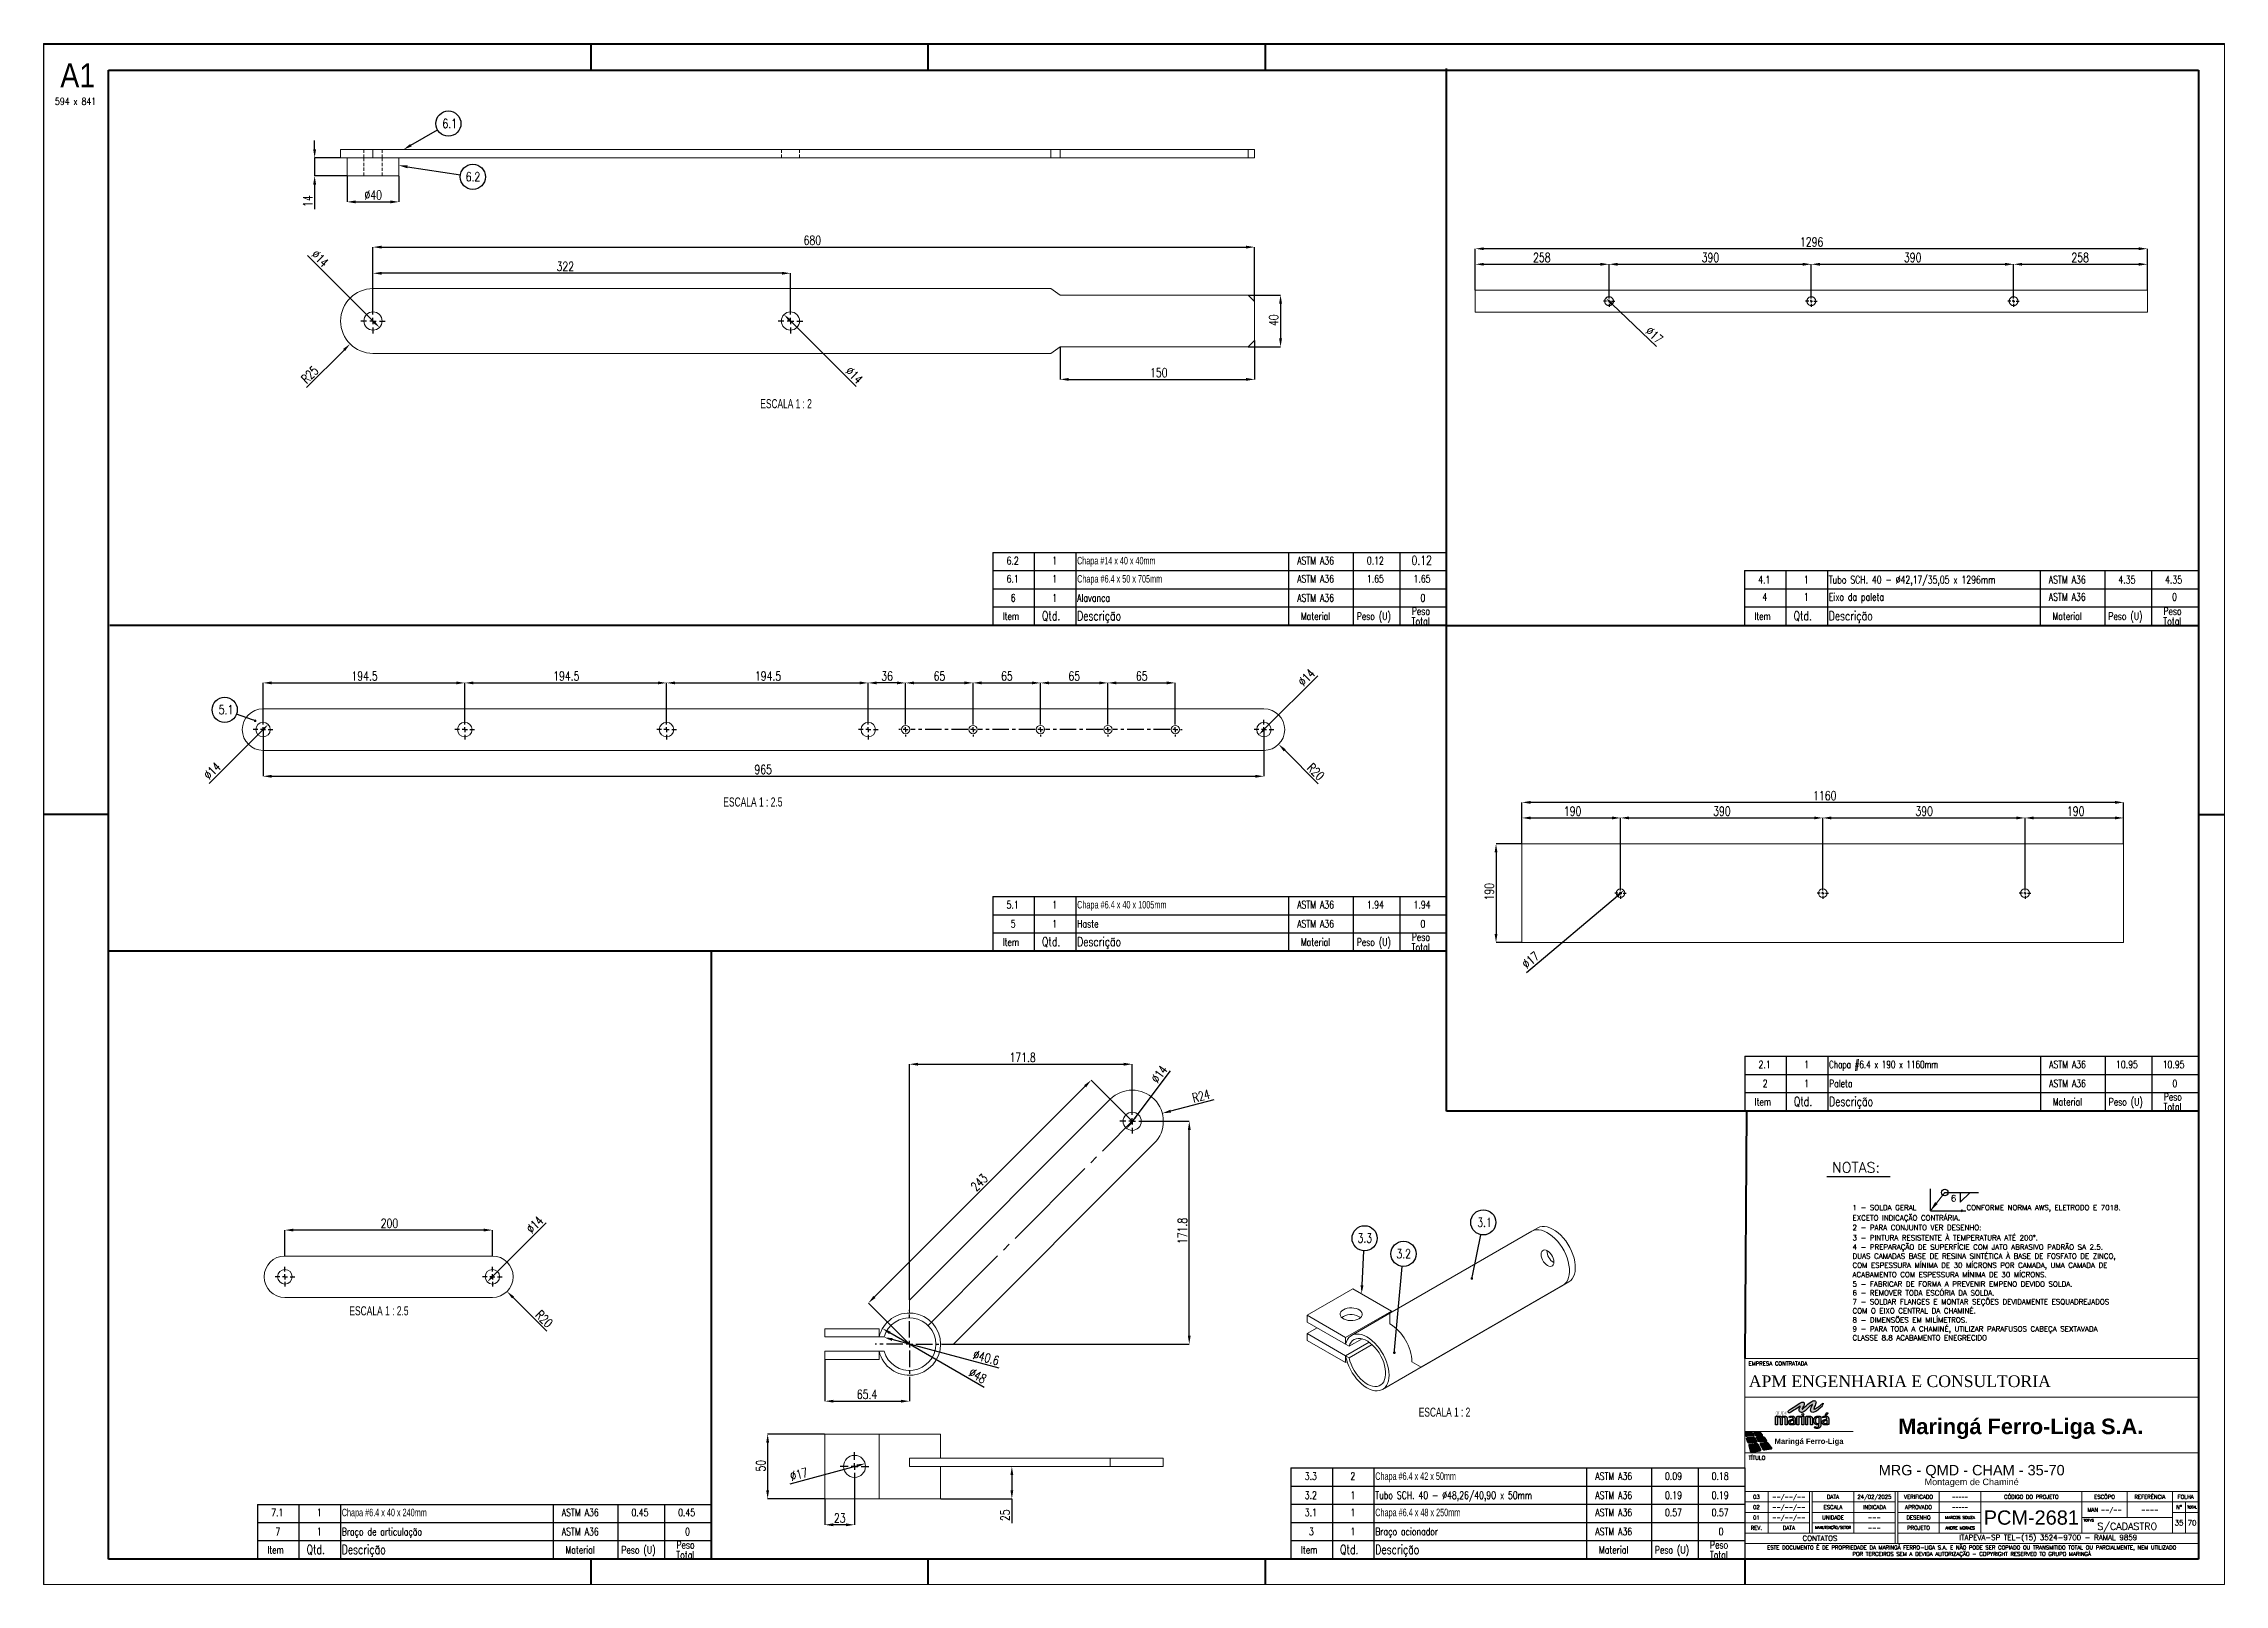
# Paper-space layout '35.70 CHAM - Damper 3' of a CAD drawing. Header units: millimetres. Extents: x 0 to 841, y 0 to 594.
# The model-space entities are those that its viewports show. They can reach past a viewport. Long polylines and large blocks are cut down to what shows.
import ezdxf
from ezdxf.enums import TextEntityAlignment as Align

# ---------------------------------------------------------------- set-up
doc = ezdxf.new("R2010")
doc.units = ezdxf.units.MM
for name, pattern in [('SLD-Mista-longa', [19.05, 15.24, -1.27, 1.27, -1.27]), ('SLD-Mista-simples', [10.16, 6.35, -1.27, 1.27, -1.27]), ('SLD-Sólida', [0]), ('SLD-Tracejada', [1.905, 1.27, -0.635])]:
    doc.linetypes.add(name, pattern=pattern)
for name, color, linetype, lineweight in [('CARIMBO', 7, 'Continuous', 0), ('Cotas', 13, 'Continuous', 25), ('ID05', 2, 'Continuous', 50), ('Simbologia', 7, 'Continuous', 30), ('Textos e Notas', 7, 'Continuous', 30)]:
    doc.layers.add(name, color=color, linetype=linetype, lineweight=lineweight)
for name, color, linetype in [('CENTRO', 6, 'SLD-Mista-simples'), ('COTA', 1, 'SLD-Sólida'), ('FOLHA', 7, 'Continuous'), ('FORMATO', 90, 'SLD-Sólida'), ('Invisivel', 50, 'SLD-Tracejada'), ('redd', 1, 'Continuous'), ('TEXTO', 7, 'SLD-Sólida')]:
    doc.layers.add(name, color=color, linetype=linetype)
doc.styles.add('2.5', font='romans.shx', dxfattribs={"height": 2.5})
doc.styles.add('ARIAL', font='arial.ttf', dxfattribs={"height": 3})
doc.styles.add('RMN', font='ROMANS9.SHX', dxfattribs={"width": 0.85})
doc.styles.add('Régua 175', font='simplex.shx', dxfattribs={"height": 4})
doc.styles.add('Régua 80', font='simplex.shx', dxfattribs={"height": 2})
doc.styles.add('SLDTEXTSTYLE10', font='TXT', dxfattribs={"width": 0.696429})
doc.styles.add('SLDTEXTSTYLE3', font='SIMPLEX')
doc.styles.add('SLDTEXTSTYLE4', font='SIMPLEX', dxfattribs={"width": 0.97})
doc.styles.add('SLDTEXTSTYLE5', font='TXT', dxfattribs={"width": 0.75})
doc.styles.add('SLDTEXTSTYLE6', font='TXT', dxfattribs={"width": 0.7})
doc.styles.add('SLDTEXTSTYLE7', font='TXT', dxfattribs={"width": 0.698276})
doc.styles.add('SLDTEXTSTYLE8', font='TXT', dxfattribs={"width": 0.696429})
doc.styles.add('SLDTEXTSTYLE9', font='TXT', dxfattribs={"width": 0.6875})
doc.styles.add('SSN', font='sas_____.pfb', dxfattribs={"width": 0.85})
doc.styles.add('Style-simplex', font='simplex.shx')
doc.styles.add('TEXTO 1.5MM', font='romans.shx', dxfattribs={"height": 1.5})
doc.styles.add('TEXTO 2MM', font='ROMANS.SHX', dxfattribs={"height": 2})
doc.styles.add('TEXTO 3MM', font='ROMANS.SHX', dxfattribs={"height": 3})
doc.styles.add('TIPO 2 - ARIAL', font='arial.ttf', dxfattribs={"height": 3})
doc.dimstyles.new('Mecanica', dxfattribs={"dimtxt": 2.5, "dimasz": 3.75, "dimexe": 1.25, "dimexo": 1.25, "dimgap": 1.25, "dimtad": 1, "dimzin": 11, "dimtxsty": 'Style-simplex', "dimcen": 0.09, "dimclrd": 13, "dimclre": 13, "dimclrt": 7, "dimazin": 2, "dimtfac": 0.5, "dimtmove": 0, "dimatfit": 3, "dimfxl": 1, "dimfrac": 2, "dimtzin": 11, "dimlwd": 0, "dimlwe": 0, "dimarcsym": 0})

psp = doc.layouts.new('35.70 CHAM - Damper 3')

msp = doc.modelspace()

# ---------------------------------------------------------------- texts
at = {"layer": 'CARIMBO', "attachment_point": 4, "style": 'TEXTO 2MM'}
for s, insert, char_height, width in [('\\pxi1;{\\Ftimes|c0;APM ENGENHARIA E CONSULTORIA}', (8843.56, 1379.26), 4.5, 127.743), ('\\pxi1;EMPRESA CONTRATADA', (8846.51, 1386.1), 1.5, 35.1426)]:
    msp.add_mtext(s, dxfattribs=dict(at, insert=insert, char_height=char_height, width=width))
at = {"layer": 'COTA', "style": 'SLDTEXTSTYLE3', "width": 0.75}
for s, rotation, p in [('14', 90, (8294.12, 1831.98)), ('∅14', 315, (8293.44, 1813.31)), ('40', 90, (8666.62, 1786.06)), ('∅17', 316.21261, (8807.96, 1783.68)), ('R25', 45, (8291.9, 1763.67)), ('∅14', 315, (8499.44, 1768.31)), ('∅14', 45, (8676.31, 1646.97)), ('∅14', 45, (8254.31, 1610.97)), ('R20', 315, (8677.39, 1615.45)), ('190', 90, (8749.72, 1564.61)), ('∅17', 40.11977, (8762.46, 1538.15)), ('∅14', 53.01509, (8620.06, 1493.93)), ('R24', 14.79937, (8633.98, 1486.67)), ('243', 45, (8550.16, 1452.3)), ('∅14', 45, (8378.74, 1436.01)), ('171.8', 90, (8631.41, 1432.17)), ('R20', 315, (8379.83, 1404.5)), ('∅40.6', 345, (8548.62, 1387.99)), ('∅48', 330, (8546.87, 1381.61)), ('50', 90, (8468.81, 1344.47)), ('∅17', 15, (8478.94, 1340.84)), ('25', 90, (8563, 1325.38))]:
    msp.add_text(s, height=3.5, rotation=rotation, dxfattribs=at).set_placement(p)
for s, p in [('∅40', (8314.21, 1834.83)), ('680', (8483.56, 1817.4)), ('1296', (8867.8, 1816.77)), ('322', (8388.28, 1807.32)), ('258', (8764.87, 1810.77)), ('390', (8829.89, 1810.77)), ('390', (8907.89, 1810.77)), ('258', (8972.47, 1810.77)), ('150', (8617.15, 1766.4)), ('194.5', (8309.18, 1649.39)), ('194.5', (8386.98, 1649.39)), ('194.5', (8464.78, 1649.39)), ('36', (8513.5, 1649.39)), ('65', (8533.7, 1649.39)), ('65', (8559.7, 1649.39)), ('65', (8585.7, 1649.39)), ('65', (8611.7, 1649.39)), ('965', (8464.59, 1613.39)), ('1160', (8872.87, 1603.32)), ('190', (8776.75, 1597.32)), ('390', (8834.31, 1597.32)), ('390', (8912.31, 1597.32)), ('190', (8970.75, 1597.32)), ('171.8', (8562.95, 1502.38)), ('200', (8320.46, 1438.43)), ('65.4', (8504.09, 1372.46)), ('23', (8495.25, 1324.81))]:
    msp.add_text(s, height=3.5, dxfattribs=at).set_placement(p)
at = {"layer": 'FOLHA', "color": 1, "style": 'SSN', "width": 0.85}
msp.add_text('A1', height=9.265, dxfattribs=at).set_placement((8196.91, 1878.11))
at = {"layer": 'FOLHA', "style": 'RMN', "width": 0.85}
msp.add_text('594 x 841', height=2.58, dxfattribs=at).set_placement((8194.85, 1871.43))
at = {"layer": 'FORMATO', "style": 'SLDTEXTSTYLE3', "width": 0.75}
for s, p in [('6.1', (8344.26, 1862.43)), ('6.2', (8353.24, 1841.89)), ('5.1', (8258, 1636.44)), ('3.1', (8743.35, 1438.82)), ('3.3', (8697.17, 1432.69)), ('3.2', (8712.16, 1426.68))]:
    msp.add_text(s, height=3.5, dxfattribs=at).set_placement(p)
at = {"layer": 'TEXTO'}
for s, style, width, p in [('ESCALA 1 : 2', 'SLDTEXTSTYLE9', 0.6875, (8466.88, 1754.41)), ('ESCALA 1 : 2.5', 'SLDTEXTSTYLE10', 0.696429, (8452.58, 1600.85)), ('ESCALA 1 : 2.5', 'SLDTEXTSTYLE10', 0.696429, (8308.37, 1404.69)), ('ESCALA 1 : 2', 'SLDTEXTSTYLE9', 0.6875, (8720.8, 1365.62))]:
    msp.add_text(s, height=3.5, dxfattribs=dict(at, style=style, width=width)).set_placement(p)

# ---------------------------------------------------------------- blocks, each defined once
blk = doc.blocks.new('A$C717d2b6b')
at = {"layer": 'TEXTO'}
for p, q in [((0, 28.09), (0, 21.09)), ((0, 28.09), (16, 28.09)), ((16, 28.09), (16, 21.09)), ((16, 28.09), (32, 28.09)), ((32, 28.09), (32, 21.09)), ((32, 28.09), (114, 28.09)), ((114, 28.09), (114, 21.09)), ((114, 28.09), (139, 28.09)), ((139, 28.09), (139, 21.09)), ((139, 28.09), (157, 28.09)), ((157, 28.09), (157, 21.09)), ((157, 28.09), (175, 28.09)), ((175, 28.09), (175, 21.09)), ((0, 21.09), (0, 14.09)), ((0, 21.09), (16, 21.09)), ((16, 21.09), (16, 14.09)), ((16, 21.09), (32, 21.09)), ((32, 21.09), (32, 14.09)), ((32, 21.09), (114, 21.09)), ((114, 21.09), (114, 14.09)), ((114, 21.09), (139, 21.09)), ((139, 21.09), (139, 14.09)), ((139, 21.09), (157, 21.09)), ((157, 21.09), (157, 14.09)), ((157, 21.09), (175, 21.09)), ((175, 21.09), (175, 14.09)), ((0, 14.09), (0, 7.09)), ((0, 14.09), (16, 14.09)), ((16, 14.09), (16, 7.09)), ((16, 14.09), (32, 14.09)), ((32, 14.09), (32, 7.09)), ((32, 14.09), (114, 14.09)), ((114, 14.09), (114, 7.09)), ((114, 14.09), (139, 14.09)), ((139, 14.09), (139, 7.09)), ((139, 14.09), (157, 14.09)), ((157, 14.09), (157, 7.09)), ((157, 14.09), (175, 14.09)), ((175, 14.09), (175, 7.09)), ((0, 7.09), (0, 0)), ((0, 7.09), (16, 7.09)), ((0, 0), (16, 0)), ((16, 7.09), (16, 0)), ((16, 7.09), (32, 7.09)), ((16, 0), (32, 0)), ((32, 7.09), (32, 0)), ((32, 7.09), (114, 7.09)), ((32, 0), (114, 0)), ((114, 7.09), (114, 0)), ((114, 7.09), (139, 7.09)), ((114, 0), (139, 0)), ((139, 7.09), (139, 0)), ((139, 7.09), (157, 7.09)), ((139, 0), (157, 0)), ((157, 7.09), (157, 0)), ((157, 7.09), (175, 7.09)), ((157, 0), (175, 0)), ((175, 7.09), (175, 0))]:
    blk.add_line(p, q, dxfattribs=at)
for s, height, style, width, p in [('6.2', 2.91, 'SLDTEXTSTYLE3', 0.75, (5.31, 23.49)), ('1', 2.91, 'SLDTEXTSTYLE3', 0.75, (22.92, 23.49)), ('Chapa #14 x 40 x 40mm', 2.9104, 'SLDTEXTSTYLE7', 0.690476, (32.5, 23.49)), ('ASTM A36', 2.91, 'SLDTEXTSTYLE3', 0.75, (117.36, 23.49)), ('0.12', 2.91, 'SLDTEXTSTYLE3', 0.75, (144.24, 23.49)), ('0.12', 3.5, 'SLDTEXTSTYLE3', 0.75, (161.47, 23.34)), ('6.1', 2.91, 'SLDTEXTSTYLE3', 0.75, (5.31, 16.49)), ('1', 2.91, 'SLDTEXTSTYLE3', 0.75, (22.92, 16.49)), ('Chapa #6.4 x 50 x 705mm', 2.9104, 'SLDTEXTSTYLE6', 0.695652, (32.5, 16.49)), ('ASTM A36', 2.91, 'SLDTEXTSTYLE3', 0.75, (117.36, 16.49)), ('1.65', 2.91, 'SLDTEXTSTYLE3', 0.75, (144.24, 16.49)), ('1.65', 2.91, 'SLDTEXTSTYLE3', 0.75, (162.24, 16.49)), ('6', 2.91, 'SLDTEXTSTYLE3', 0.75, (6.92, 9.13)), ('1', 2.91, 'SLDTEXTSTYLE3', 0.75, (22.92, 9.13)), ('Alavanca', 2.91, 'SLDTEXTSTYLE3', 0.75, (32.5, 9.13)), ('ASTM A36', 2.91, 'SLDTEXTSTYLE3', 0.75, (117.36, 9.13)), ('0', 2.91, 'SLDTEXTSTYLE3', 0.75, (164.92, 9.13)), ('Item', 2.91, 'SLDTEXTSTYLE3', 0.75, (3.82, 2.08)), ('Qtd.', 3.5, 'SLDTEXTSTYLE3', 0.75, (18.93, 1.93)), ('Descrição', 3.5, 'SLDTEXTSTYLE3', 0.75, (32.5, 1.93)), ('Material', 2.91, 'SLDTEXTSTYLE3', 0.75, (118.78, 2.08)), ('Peso (U)', 2.91, 'SLDTEXTSTYLE3', 0.75, (140.33, 2.08)), ('Total', 2.91, 'SLDTEXTSTYLE3', 0.75, (161.53, 0.14)), ('Peso', 2.91, 'SLDTEXTSTYLE3', 0.75, (161.57, 4.02))]:
    blk.add_text(s, height=height, dxfattribs=dict(at, style=style, width=width)).set_placement(p)
blk = doc.blocks.new('A$C54515ae7')
at = {"layer": 'TEXTO'}
for p, q in [((0, 21.11), (0, 14.11)), ((0, 21.11), (16, 21.11)), ((16, 21.11), (16, 14.11)), ((16, 21.11), (32, 21.11)), ((32, 21.11), (32, 14.11)), ((32, 21.11), (114, 21.11)), ((114, 21.11), (114, 14.11)), ((114, 21.11), (139, 21.11)), ((139, 21.11), (139, 14.11)), ((139, 21.11), (157, 21.11)), ((157, 21.11), (157, 14.11)), ((157, 21.11), (175, 21.11)), ((175, 21.11), (175, 14.11)), ((0, 14.11), (0, 7.11)), ((0, 14.11), (16, 14.11)), ((16, 14.11), (16, 7.11)), ((16, 14.11), (32, 14.11)), ((32, 14.11), (32, 7.11)), ((32, 14.11), (114, 14.11)), ((114, 14.11), (114, 7.11)), ((114, 14.11), (139, 14.11)), ((139, 14.11), (139, 7.11)), ((139, 14.11), (157, 14.11)), ((157, 14.11), (157, 7.11)), ((157, 14.11), (175, 14.11)), ((175, 14.11), (175, 7.11)), ((0, 7.11), (0, 0)), ((0, 7.11), (16, 7.11)), ((0, 0), (16, 0)), ((16, 7.11), (16, 0)), ((16, 7.11), (32, 7.11)), ((16, 0), (32, 0)), ((32, 7.11), (32, 0)), ((32, 7.11), (114, 7.11)), ((32, 0), (114, 0)), ((114, 7.11), (114, 0)), ((114, 7.11), (139, 7.11)), ((114, 0), (139, 0)), ((139, 7.11), (139, 0)), ((139, 7.11), (157, 7.11)), ((139, 0), (157, 0)), ((157, 7.11), (157, 0)), ((157, 7.11), (175, 7.11)), ((157, 0), (175, 0)), ((175, 7.11), (175, 0))]:
    blk.add_line(p, q, dxfattribs=at)
at = {"layer": 'TEXTO', "style": 'SLDTEXTSTYLE3', "width": 0.75}
for s, height, p in [('4.1', 2.91, (5.31, 16.15)), ('1', 2.91, (22.92, 16.15)), ('Tubo SCH. 40 - Ø42,17/35,05 x 1296mm', 2.9104, (32.5, 16.15)), ('ASTM A36', 2.91, (117.36, 16.15)), ('4.35', 2.91, (144.24, 16.15)), ('4.35', 2.91, (162.24, 16.15)), ('4', 2.91, (6.92, 9.51)), ('1', 2.91, (22.92, 9.51)), ('Eixo da paleta', 2.9104, (32.5, 9.51)), ('ASTM A36', 2.91, (117.36, 9.51)), ('0', 2.91, (164.92, 9.51)), ('Item', 2.91, (3.82, 2.09)), ('Qtd.', 3.5, (18.93, 1.94)), ('Descrição', 3.5, (32.5, 1.94)), ('Material', 2.91, (118.78, 2.09)), ('Peso (U)', 2.91, (140.33, 2.09)), ('Total', 2.91, (161.53, 0.15)), ('Peso', 2.91, (161.57, 4.03))]:
    blk.add_text(s, height=height, dxfattribs=at).set_placement(p)
blk = doc.blocks.new('A$C8d7c5466')
at = {"layer": 'TEXTO'}
for p, q in [((0, 21.09), (0, 14.09)), ((0, 21.09), (16, 21.09)), ((16, 21.09), (16, 14.09)), ((16, 21.09), (32, 21.09)), ((32, 21.09), (32, 14.09)), ((32, 21.09), (114, 21.09)), ((114, 21.09), (114, 14.09)), ((114, 21.09), (139, 21.09)), ((139, 21.09), (139, 14.09)), ((139, 21.09), (157, 21.09)), ((157, 21.09), (157, 14.09)), ((157, 21.09), (175, 21.09)), ((175, 21.09), (175, 14.09)), ((0, 14.09), (0, 7.09)), ((0, 14.09), (16, 14.09)), ((16, 14.09), (16, 7.09)), ((16, 14.09), (32, 14.09)), ((32, 14.09), (32, 7.09)), ((32, 14.09), (114, 14.09)), ((114, 14.09), (114, 7.09)), ((114, 14.09), (139, 14.09)), ((139, 14.09), (139, 7.09)), ((139, 14.09), (157, 14.09)), ((157, 14.09), (157, 7.09)), ((157, 14.09), (175, 14.09)), ((175, 14.09), (175, 7.09)), ((0, 7.09), (0, 0)), ((0, 7.09), (16, 7.09)), ((0, 0), (16, 0)), ((16, 7.09), (16, 0)), ((16, 7.09), (32, 7.09)), ((16, 0), (32, 0)), ((32, 7.09), (32, 0)), ((32, 7.09), (114, 7.09)), ((32, 0), (114, 0)), ((114, 7.09), (114, 0)), ((114, 7.09), (139, 7.09)), ((114, 0), (139, 0)), ((139, 7.09), (139, 0)), ((139, 7.09), (157, 7.09)), ((139, 0), (157, 0)), ((157, 7.09), (157, 0)), ((157, 7.09), (175, 7.09)), ((157, 0), (175, 0)), ((175, 7.09), (175, 0))]:
    blk.add_line(p, q, dxfattribs=at)
for s, height, style, width, p in [('5.1', 2.91, 'SLDTEXTSTYLE3', 0.75, (5.31, 16.49)), ('1', 2.91, 'SLDTEXTSTYLE3', 0.75, (22.92, 16.49)), ('Chapa #6.4 x 40 x 1005mm', 2.9104, 'SLDTEXTSTYLE8', 0.697917, (32.5, 16.49)), ('ASTM A36', 2.91, 'SLDTEXTSTYLE3', 0.75, (117.36, 16.49)), ('1.94', 2.91, 'SLDTEXTSTYLE3', 0.75, (144.24, 16.49)), ('1.94', 2.91, 'SLDTEXTSTYLE3', 0.75, (162.24, 16.49)), ('5', 2.91, 'SLDTEXTSTYLE3', 0.75, (6.92, 9.13)), ('1', 2.91, 'SLDTEXTSTYLE3', 0.75, (22.92, 9.13)), ('Haste', 2.91, 'SLDTEXTSTYLE3', 0.75, (32.5, 9.13)), ('ASTM A36', 2.91, 'SLDTEXTSTYLE3', 0.75, (117.36, 9.13)), ('0', 2.91, 'SLDTEXTSTYLE3', 0.75, (164.92, 9.13)), ('Item', 2.91, 'SLDTEXTSTYLE3', 0.75, (3.82, 2.08)), ('Qtd.', 3.5, 'SLDTEXTSTYLE3', 0.75, (18.93, 1.93)), ('Descrição', 3.5, 'SLDTEXTSTYLE3', 0.75, (32.5, 1.93)), ('Material', 2.91, 'SLDTEXTSTYLE3', 0.75, (118.78, 2.08)), ('Peso (U)', 2.91, 'SLDTEXTSTYLE3', 0.75, (140.33, 2.08)), ('Total', 2.91, 'SLDTEXTSTYLE3', 0.75, (161.53, 0.14)), ('Peso', 2.91, 'SLDTEXTSTYLE3', 0.75, (161.57, 4.02))]:
    blk.add_text(s, height=height, dxfattribs=dict(at, style=style, width=width)).set_placement(p)
blk = doc.blocks.new('A$C5581116d')
at = {"layer": 'TEXTO'}
for p, q in [((0, 21.11), (0, 14.11)), ((0, 21.11), (16, 21.11)), ((16, 21.11), (16, 14.11)), ((16, 21.11), (32, 21.11)), ((32, 21.11), (32, 14.11)), ((32, 21.11), (114, 21.11)), ((114, 21.11), (114, 14.11)), ((114, 21.11), (139, 21.11)), ((139, 21.11), (139, 14.11)), ((139, 21.11), (157, 21.11)), ((157, 21.11), (157, 14.11)), ((157, 21.11), (175, 21.11)), ((175, 21.11), (175, 14.11)), ((0, 14.11), (0, 7.11)), ((0, 14.11), (16, 14.11)), ((16, 14.11), (16, 7.11)), ((16, 14.11), (32, 14.11)), ((32, 14.11), (32, 7.11)), ((32, 14.11), (114, 14.11)), ((114, 14.11), (114, 7.11)), ((114, 14.11), (139, 14.11)), ((139, 14.11), (139, 7.11)), ((139, 14.11), (157, 14.11)), ((157, 14.11), (157, 7.11)), ((157, 14.11), (175, 14.11)), ((175, 14.11), (175, 7.11)), ((0, 7.11), (0, 0)), ((0, 7.11), (16, 7.11)), ((0, 0), (16, 0)), ((16, 7.11), (16, 0)), ((16, 7.11), (32, 7.11)), ((16, 0), (32, 0)), ((32, 7.11), (32, 0)), ((32, 7.11), (114, 7.11)), ((32, 0), (114, 0)), ((114, 7.11), (114, 0)), ((114, 7.11), (139, 7.11)), ((114, 0), (139, 0)), ((139, 7.11), (139, 0)), ((139, 7.11), (157, 7.11)), ((139, 0), (157, 0)), ((157, 7.11), (157, 0)), ((157, 7.11), (175, 7.11)), ((157, 0), (175, 0)), ((175, 7.11), (175, 0))]:
    blk.add_line(p, q, dxfattribs=at)
at = {"layer": 'TEXTO', "linetype": 'SLD-Sólida'}
blk.add_line((175.05, 0.05), (0.05, 0.05), dxfattribs=at)
at = {"layer": 'TEXTO'}
for s, height, style, width, p in [('2.1', 2.91, 'SLDTEXTSTYLE3', 0.75, (5.31, 16.51)), ('1', 2.91, 'SLDTEXTSTYLE3', 0.75, (22.92, 16.51)), ('Chapa #6.4 x 190 x 1160mm', 2.9104, 'SLDTEXTSTYLE4', 0.7, (32.5, 16.51)), ('ASTM A36', 2.91, 'SLDTEXTSTYLE3', 0.75, (117.36, 16.51)), ('10.95', 2.91, 'SLDTEXTSTYLE3', 0.75, (143.16, 16.51)), ('10.95', 2.91, 'SLDTEXTSTYLE3', 0.75, (161.16, 16.51)), ('2', 2.91, 'SLDTEXTSTYLE3', 0.75, (6.92, 9.15)), ('1', 2.91, 'SLDTEXTSTYLE3', 0.75, (22.92, 9.15)), ('Paleta', 2.91, 'SLDTEXTSTYLE3', 0.75, (32.5, 9.15)), ('ASTM A36', 2.91, 'SLDTEXTSTYLE3', 0.75, (117.36, 9.15)), ('0', 2.91, 'SLDTEXTSTYLE3', 0.75, (164.92, 9.15)), ('Item', 2.91, 'SLDTEXTSTYLE3', 0.75, (3.82, 2.09)), ('Qtd.', 3.5, 'SLDTEXTSTYLE3', 0.75, (18.93, 1.94)), ('Descrição', 3.5, 'SLDTEXTSTYLE3', 0.75, (32.5, 1.94)), ('Material', 2.91, 'SLDTEXTSTYLE3', 0.75, (118.78, 2.09)), ('Peso (U)', 2.91, 'SLDTEXTSTYLE3', 0.75, (140.33, 2.09)), ('Total', 2.91, 'SLDTEXTSTYLE3', 0.75, (161.53, 0.15)), ('Peso', 2.91, 'SLDTEXTSTYLE3', 0.75, (161.57, 4.03))]:
    blk.add_text(s, height=height, dxfattribs=dict(at, style=style, width=width)).set_placement(p)
blk = doc.blocks.new('A$Ced84b3d1')
at = {"layer": 'TEXTO'}
for p, q in [((0, 35.11), (0, 28.11)), ((0, 35.11), (16, 35.11)), ((16, 35.11), (16, 28.11)), ((16, 35.11), (32, 35.11)), ((32, 35.11), (32, 28.11)), ((32, 35.11), (114, 35.11)), ((114, 35.11), (114, 28.11)), ((114, 35.11), (139, 35.11)), ((139, 35.11), (139, 28.11)), ((139, 35.11), (157, 35.11)), ((157, 35.11), (157, 28.11)), ((157, 35.11), (175, 35.11)), ((175, 35.11), (175, 28.11)), ((0, 28.11), (0, 21.11)), ((0, 28.11), (16, 28.11)), ((16, 28.11), (16, 21.11)), ((16, 28.11), (32, 28.11)), ((32, 28.11), (32, 21.11)), ((32, 28.11), (114, 28.11)), ((114, 28.11), (114, 21.11)), ((114, 28.11), (139, 28.11)), ((139, 28.11), (139, 21.11)), ((139, 28.11), (157, 28.11)), ((157, 28.11), (157, 21.11)), ((157, 28.11), (175, 28.11)), ((175, 28.11), (175, 21.11)), ((0, 21.11), (0, 14.11)), ((0, 21.11), (16, 21.11)), ((16, 21.11), (16, 14.11)), ((16, 21.11), (32, 21.11)), ((32, 21.11), (32, 14.11)), ((32, 21.11), (114, 21.11)), ((114, 21.11), (114, 14.11)), ((114, 21.11), (139, 21.11)), ((139, 21.11), (139, 14.11)), ((139, 21.11), (157, 21.11)), ((157, 21.11), (157, 14.11)), ((157, 21.11), (175, 21.11)), ((175, 21.11), (175, 14.11)), ((0, 14.11), (0, 7.11)), ((0, 14.11), (16, 14.11)), ((16, 14.11), (16, 7.11)), ((16, 14.11), (32, 14.11)), ((32, 14.11), (32, 7.11)), ((32, 14.11), (114, 14.11)), ((114, 14.11), (114, 7.11)), ((114, 14.11), (139, 14.11)), ((139, 14.11), (139, 7.11)), ((139, 14.11), (157, 14.11)), ((157, 14.11), (157, 7.11)), ((157, 14.11), (175, 14.11)), ((175, 14.11), (175, 7.11)), ((0, 7.11), (0, 0)), ((0, 7.11), (16, 7.11)), ((0, 0), (16, 0)), ((16, 7.11), (16, 0)), ((16, 7.11), (32, 7.11)), ((16, 0), (32, 0)), ((32, 7.11), (32, 0)), ((32, 7.11), (114, 7.11)), ((32, 0), (114, 0)), ((114, 7.11), (114, 0)), ((114, 7.11), (139, 7.11)), ((114, 0), (139, 0)), ((139, 7.11), (139, 0)), ((139, 7.11), (157, 7.11)), ((139, 0), (157, 0)), ((157, 7.11), (157, 0)), ((157, 7.11), (175, 7.11)), ((157, 0), (175, 0)), ((175, 7.11), (175, 0))]:
    blk.add_line(p, q, dxfattribs=at)
for s, height, style, width, p in [('3.3', 2.91, 'SLDTEXTSTYLE3', 0.75, (5.31, 30.51)), ('3.2', 2.91, 'SLDTEXTSTYLE3', 0.75, (5.31, 23.15)), ('2', 2.91, 'SLDTEXTSTYLE3', 0.75, (22.92, 30.51)), ('1', 2.91, 'SLDTEXTSTYLE3', 0.75, (22.92, 23.15)), ('Tubo SCH. 40 - Ø48,26/40,90 x 50mm', 2.9104, 'SLDTEXTSTYLE3', 0.75, (32.5, 23.15)), ('Chapa #6.4 x 42 x 50mm', 2.9104, 'SLDTEXTSTYLE5', 0.693182, (32.5, 30.51)), ('ASTM A36', 2.91, 'SLDTEXTSTYLE3', 0.75, (117.36, 30.51)), ('ASTM A36', 2.91, 'SLDTEXTSTYLE3', 0.75, (117.36, 23.15)), ('0.09', 2.91, 'SLDTEXTSTYLE3', 0.75, (144.24, 30.51)), ('0.19', 2.91, 'SLDTEXTSTYLE3', 0.75, (144.24, 23.15)), ('0.18', 2.91, 'SLDTEXTSTYLE3', 0.75, (162.24, 30.51)), ('0.19', 2.91, 'SLDTEXTSTYLE3', 0.75, (162.24, 23.15)), ('3.1', 2.91, 'SLDTEXTSTYLE3', 0.75, (5.31, 16.51)), ('1', 2.91, 'SLDTEXTSTYLE3', 0.75, (22.92, 16.51)), ('Chapa #6.4 x 48 x 250mm', 2.9104, 'SLDTEXTSTYLE6', 0.695652, (32.5, 16.51)), ('ASTM A36', 2.91, 'SLDTEXTSTYLE3', 0.75, (117.36, 16.51)), ('0.57', 2.91, 'SLDTEXTSTYLE3', 0.75, (144.24, 16.51)), ('0.57', 2.91, 'SLDTEXTSTYLE3', 0.75, (162.24, 16.51)), ('3', 2.91, 'SLDTEXTSTYLE3', 0.75, (6.92, 9.15)), ('1', 2.91, 'SLDTEXTSTYLE3', 0.75, (22.92, 9.15)), ('Braço acionador', 2.9104, 'SLDTEXTSTYLE3', 0.75, (32.5, 9.15)), ('ASTM A36', 2.91, 'SLDTEXTSTYLE3', 0.75, (117.36, 9.15)), ('0', 2.91, 'SLDTEXTSTYLE3', 0.75, (164.92, 9.15)), ('Item', 2.91, 'SLDTEXTSTYLE3', 0.75, (3.82, 2.09)), ('Qtd.', 3.5, 'SLDTEXTSTYLE3', 0.75, (18.93, 1.94)), ('Descrição', 3.5, 'SLDTEXTSTYLE3', 0.75, (32.5, 1.94)), ('Material', 2.91, 'SLDTEXTSTYLE3', 0.75, (118.78, 2.09)), ('Peso (U)', 2.91, 'SLDTEXTSTYLE3', 0.75, (140.33, 2.09)), ('Total', 2.91, 'SLDTEXTSTYLE3', 0.75, (161.53, 0.15)), ('Peso', 2.91, 'SLDTEXTSTYLE3', 0.75, (161.57, 4.03))]:
    blk.add_text(s, height=height, dxfattribs=dict(at, style=style, width=width)).set_placement(p)
blk = doc.blocks.new('A$C44af1f06')
at = {"layer": 'TEXTO'}
for p, q in [((0, 21.09), (0, 14.09)), ((0, 21.09), (16, 21.09)), ((16, 21.09), (16, 14.09)), ((16, 21.09), (32, 21.09)), ((32, 21.09), (32, 14.09)), ((32, 21.09), (114, 21.09)), ((114, 21.09), (114, 14.09)), ((114, 21.09), (139, 21.09)), ((139, 21.09), (139, 14.09)), ((139, 21.09), (157, 21.09)), ((157, 21.09), (157, 14.09)), ((157, 21.09), (175, 21.09)), ((175, 21.09), (175, 14.09)), ((0, 14.09), (0, 7.09)), ((0, 14.09), (16, 14.09)), ((16, 14.09), (16, 7.09)), ((16, 14.09), (32, 14.09)), ((32, 14.09), (32, 7.09)), ((32, 14.09), (114, 14.09)), ((114, 14.09), (114, 7.09)), ((114, 14.09), (139, 14.09)), ((139, 14.09), (139, 7.09)), ((139, 14.09), (157, 14.09)), ((157, 14.09), (157, 7.09)), ((157, 14.09), (175, 14.09)), ((175, 14.09), (175, 7.09)), ((0, 7.09), (0, 0)), ((0, 7.09), (16, 7.09)), ((0, 0), (16, 0)), ((16, 7.09), (16, 0)), ((16, 7.09), (32, 7.09)), ((16, 0), (32, 0)), ((32, 7.09), (32, 0)), ((32, 7.09), (114, 7.09)), ((32, 0), (114, 0)), ((114, 7.09), (114, 0)), ((114, 7.09), (139, 7.09)), ((114, 0), (139, 0)), ((139, 7.09), (139, 0)), ((139, 7.09), (157, 7.09)), ((139, 0), (157, 0)), ((157, 7.09), (157, 0)), ((157, 7.09), (175, 7.09)), ((157, 0), (175, 0)), ((175, 7.09), (175, 0))]:
    blk.add_line(p, q, dxfattribs=at)
for s, height, style, width, p in [('7.1', 2.91, 'SLDTEXTSTYLE3', 0.75, (5.31, 16.49)), ('1', 2.91, 'SLDTEXTSTYLE3', 0.75, (22.92, 16.49)), ('Chapa #6.4 x 40 x 240mm', 2.9104, 'SLDTEXTSTYLE6', 0.695652, (32.5, 16.49)), ('ASTM A36', 2.91, 'SLDTEXTSTYLE3', 0.75, (117.36, 16.49)), ('0.45', 2.91, 'SLDTEXTSTYLE3', 0.75, (144.24, 16.49)), ('0.45', 2.91, 'SLDTEXTSTYLE3', 0.75, (162.24, 16.49)), ('7', 2.91, 'SLDTEXTSTYLE3', 0.75, (6.92, 9.13)), ('1', 2.91, 'SLDTEXTSTYLE3', 0.75, (22.92, 9.13)), ('Braço de articulação', 2.9104, 'SLDTEXTSTYLE3', 0.75, (32.5, 9.13)), ('ASTM A36', 2.91, 'SLDTEXTSTYLE3', 0.75, (117.36, 9.13)), ('0', 2.91, 'SLDTEXTSTYLE3', 0.75, (164.92, 9.13)), ('Item', 2.91, 'SLDTEXTSTYLE3', 0.75, (3.82, 2.08)), ('Qtd.', 3.5, 'SLDTEXTSTYLE3', 0.75, (18.93, 1.93)), ('Descrição', 3.5, 'SLDTEXTSTYLE3', 0.75, (32.5, 1.93)), ('Material', 2.91, 'SLDTEXTSTYLE3', 0.75, (118.78, 2.08)), ('Peso (U)', 2.91, 'SLDTEXTSTYLE3', 0.75, (140.33, 2.08)), ('Total', 2.91, 'SLDTEXTSTYLE3', 0.75, (161.53, 0.14)), ('Peso', 2.91, 'SLDTEXTSTYLE3', 0.75, (161.57, 4.02))]:
    blk.add_text(s, height=height, dxfattribs=dict(at, style=style, width=width)).set_placement(p)
blk = doc.blocks.new('CARIMBOO')
h = blk.add_hatch(color=30)
h.dxf.hatch_style = 1
h.paths.add_polyline_path([(664.2, 55.38, 0.524578), (664.27, 55.79), (663.43, 56.98, 0.284418), (662.96, 57.2), (660.77, 57.08, 0.454808), (660.56, 56.8), (661.35, 55.36, 0.23836), (662.01, 55.17)])
h.paths.add_polyline_path([(662.71, 57.54, 0.477619), (662.79, 57.86), (662.1, 58.79, 0.217222), (661.82, 58.92), (659.74, 58.9, 0.420948), (659.53, 58.69), (660.09, 57.65, 0.260595), (660.65, 57.41)])
h.paths.add_polyline_path([(659.26, 57.33, 0.59773), (659.47, 57.66), (658.98, 58.69, 0.276287), (658.58, 58.85), (656.32, 58.77, 0.531558), (656.13, 58.46), (656.47, 57.4, 0.260036), (656.94, 57.2)])
h = blk.add_hatch(color=30)
h.dxf.hatch_style = 1
h.paths.add_polyline_path([(661.93, 51.77, 0.549642), (662.18, 52.26), (661.23, 54.14, 0.317035), (660.52, 54.5), (657.88, 54.18, 0.466587), (657.54, 53.64), (658.13, 51.59, 0.343185), (658.97, 51.24)])
h.paths.add_polyline_path([(662.18, 54.66, 0.534853), (661.96, 54.21), (663, 52.32, 0.269583), (663.75, 52.05), (666.17, 52.46, 0.605972), (666.32, 52.97), (665.12, 54.61, 0.31406), (664.39, 54.92)])
h.paths.add_polyline_path([(660.38, 54.96, 0.45453), (660.65, 55.35), (659.91, 56.77, 0.259545), (659.42, 56.98), (657.06, 56.82, 0.424173), (656.72, 56.49), (657.15, 54.94, 0.29568), (657.63, 54.71)])
h.paths.add_polyline_path([(670.16, 53.19), (697.78, 53.19), (697.78, 57.52), (670.16, 57.52)], flags=9)
at = {"layer": 'redd'}
h = blk.add_hatch(color=256, dxfattribs=at)
h.dxf.hatch_style = 1
h.paths.add_polyline_path([(681.37, 69.1), (681.67, 69.33), (681.87, 69.47), (681.99, 69.53), (682.1, 69.56), (682.12, 69.52), (682.1, 69.41), (682.01, 69.23), (681.64, 68.37), (681.46, 67.86), (681.37, 67.38), (681.44, 67.01), (681.64, 66.76), (681.86, 66.6), (682.29, 66.55), (682.65, 66.6), (682.99, 66.72), (683.42, 66.9), (683.83, 67.14), (684.16, 67.41), (684.59, 67.78), (685.17, 68.31), (685.58, 68.73), (685.8, 69.02), (685.99, 69.33), (686.12, 69.56), (686.22, 69.82), (686.27, 69.96), (686.28, 70.04), (686.26, 70.08), (686.23, 70.11), (686.19, 70.1), (686.04, 70), (685.82, 69.83), (685.65, 69.69), (685.23, 69.33), (684.47, 68.75), (683.92, 68.37), (683.52, 68.14), (683.12, 67.93), (682.77, 67.77), (682.68, 67.73), (682.63, 67.77), (682.62, 67.81), (682.64, 67.91), (682.72, 68.12), (682.82, 68.41), (682.95, 68.77), (683.15, 69.2), (683.32, 69.67), (683.44, 70.05), (683.49, 70.39), (683.42, 70.66), (683.3, 70.84), (683.13, 70.98), (682.93, 71.06), (682.74, 71.08), (682.55, 71.06), (682.31, 70.98), (681.81, 70.75), (681.2, 70.36), (680.32, 69.67), (679.75, 69.18), (679.2, 68.66), (678.58, 68.06), (678.36, 67.87), (678.26, 67.79), (678.2, 67.73), (678.13, 67.73), (678.08, 67.76), (678.09, 67.84), (678.17, 67.98), (678.26, 68.17), (678.4, 68.46), (678.57, 68.79), (678.76, 69.1), (678.88, 69.36), (678.94, 69.61), (678.96, 69.88), (678.94, 70.07), (678.88, 70.22), (678.75, 70.35), (678.63, 70.43), (678.35, 70.51), (678.06, 70.49), (677.75, 70.37), (677.26, 70.12), (676.6, 69.7), (675.25, 68.8), (674.66, 68.42), (674.06, 68), (673.29, 67.49), (672.84, 67.19), (672.81, 67.13), (672.77, 67.02), (672.74, 66.84), (672.78, 66.66), (672.89, 66.52), (673.03, 66.42), (673.22, 66.36), (673.42, 66.37), (673.81, 66.59), (674.42, 66.99), (674.98, 67.36), (675.67, 67.81), (676.26, 68.21), (677.03, 68.72), (677.17, 68.81), (677.33, 68.92), (677.41, 68.92), (677.41, 68.87), (677.39, 68.79), (677.3, 68.62), (677.16, 68.32), (677, 67.97), (676.92, 67.62), (676.92, 67.33), (676.97, 67.08), (677.07, 66.88), (677.22, 66.73), (677.43, 66.63), (677.64, 66.58), (677.86, 66.55), (678.11, 66.56), (678.36, 66.61), (678.67, 66.76), (678.95, 66.92), (679.25, 67.17), (679.52, 67.42), (679.91, 67.8), (680.47, 68.34), (680.95, 68.78)])
h = blk.add_hatch(color=7, dxfattribs=at)
h.dxf.hatch_style = 1
h.paths.add_polyline_path([(670.48, 64.42), (670.52, 64.46), (670.56, 64.5), (670.6, 64.53), (670.65, 64.56), (670.71, 64.59), (670.77, 64.62), (670.83, 64.64), (670.89, 64.65), (670.97, 64.66), (671.03, 64.66), (671.11, 64.66), (671.18, 64.65), (671.24, 64.63), (671.31, 64.61), (671.37, 64.58), (671.44, 64.54), (671.49, 64.48), (671.53, 64.44), (671.58, 64.36), (671.61, 64.25), (671.62, 64.14), (671.62, 61.76), (672.34, 61.76), (672.34, 64.23), (672.33, 64.36), (672.29, 64.5), (672.24, 64.6), (672.18, 64.71), (672.11, 64.79), (672.03, 64.86), (671.92, 64.94), (671.81, 65), (671.69, 65.05), (671.57, 65.09), (671.45, 65.11), (671.33, 65.12), (671.23, 65.13), (671.13, 65.13), (671.01, 65.12), (670.82, 65.1), (670.61, 65.05), (670.42, 64.97), (670.24, 64.85), (670.15, 64.77), (670.01, 64.89), (669.86, 64.99), (669.73, 65.04), (669.59, 65.08), (669.47, 65.1), (669.34, 65.12), (669.1, 65.14), (668.89, 65.13), (668.59, 65.1), (668.3, 65.05), (668.08, 64.99), (667.88, 64.91), (667.88, 61.76), (668.6, 61.76), (668.6, 64.56), (668.69, 64.6), (668.76, 64.62), (668.84, 64.64), (668.92, 64.66), (669.03, 64.67), (669.12, 64.67), (669.23, 64.66), (669.32, 64.65), (669.41, 64.62), (669.47, 64.59), (669.55, 64.54), (669.61, 64.49), (669.66, 64.43), (669.7, 64.36), (669.74, 64.28), (669.75, 64.21), (669.75, 61.76), (670.48, 61.76)])
h.paths.add_polyline_path([(675.41, 64.13), (675.41, 64.21), (675.39, 64.28), (675.35, 64.44), (675.32, 64.53), (675.24, 64.68), (675.15, 64.79), (675.05, 64.89), (674.9, 64.98), (674.75, 65.05), (674.59, 65.1), (674.42, 65.13), (674.24, 65.14), (674.08, 65.14), (673.87, 65.12), (673.69, 65.1), (673.52, 65.05), (673.27, 64.97), (673.12, 64.91), (673.06, 64.88), (673.23, 64.47), (673.32, 64.52), (673.44, 64.56), (673.6, 64.61), (673.71, 64.63), (673.85, 64.65), (673.99, 64.67), (674.1, 64.67), (674.26, 64.65), (674.4, 64.62), (674.51, 64.58), (674.58, 64.51), (674.63, 64.45), (674.68, 64.34), (674.71, 64.22), (674.73, 64.08), (674.73, 63.92), (674.57, 63.91), (674.43, 63.89), (674.26, 63.87), (674.07, 63.84), (673.9, 63.79), (673.71, 63.73), (673.53, 63.66), (673.4, 63.59), (673.25, 63.5), (673.11, 63.37), (673.03, 63.27), (672.96, 63.15), (672.92, 63.05), (672.89, 62.95), (672.86, 62.77), (672.86, 62.59), (672.87, 62.49), (672.91, 62.36), (672.98, 62.21), (673.06, 62.09), (673.14, 62.01), (673.25, 61.93), (673.37, 61.86), (673.5, 61.81), (673.64, 61.76), (673.77, 61.73), (673.89, 61.71), (674.07, 61.7), (674.34, 61.7), (674.49, 61.7), (674.65, 61.71), (674.81, 61.74), (674.96, 61.78), (675.12, 61.82), (675.23, 61.85), (675.33, 61.89), (675.41, 61.93)])
h.paths.add_polyline_path([(673.63, 63.11), (673.67, 63.17), (673.72, 63.21), (673.77, 63.27), (673.82, 63.31), (673.87, 63.34), (673.96, 63.39), (674.05, 63.43), (674.17, 63.47), (674.27, 63.5), (674.36, 63.52), (674.47, 63.54), (674.6, 63.56), (674.73, 63.57), (674.73, 62.23), (674.71, 62.21), (674.68, 62.18), (674.64, 62.17), (674.58, 62.15), (674.49, 62.12), (674.39, 62.11), (674.27, 62.11), (674.15, 62.11), (674.07, 62.11), (673.96, 62.14), (673.82, 62.2), (673.74, 62.25), (673.67, 62.32), (673.65, 62.35), (673.62, 62.39), (673.6, 62.44), (673.58, 62.49), (673.56, 62.56), (673.55, 62.63), (673.55, 62.74), (673.55, 62.81), (673.55, 62.86), (673.56, 62.9), (673.57, 62.97), (673.59, 63.02)], flags=16)
h.paths.add_polyline_path([(676.82, 64.56), (676.88, 64.6), (676.97, 64.63), (677.08, 64.65), (677.21, 64.66), (677.34, 64.65), (677.45, 64.64), (677.52, 64.62), (677.66, 65.14), (677.36, 65.13), (677.15, 65.12), (676.99, 65.12), (676.82, 65.1), (676.65, 65.07), (676.5, 65.04), (676.39, 65.01), (676.27, 64.97), (676.18, 64.93), (676.1, 64.9), (676.1, 61.76), (676.82, 61.76)])
h.paths.add_polyline_path([(678.78, 65.06), (678.06, 65.06), (678.06, 61.76), (678.78, 61.76)])
h.paths.add_polyline_path([(678.06, 65.71, 1), (678.79, 65.71, 1)])
h.paths.add_polyline_path([(680.22, 64.57), (680.27, 64.59), (680.33, 64.61), (680.39, 64.63), (680.47, 64.64), (680.55, 64.66), (680.62, 64.66), (680.7, 64.67), (680.77, 64.67), (680.84, 64.66), (680.93, 64.64), (681.02, 64.62), (681.09, 64.59), (681.14, 64.56), (681.19, 64.53), (681.23, 64.49), (681.28, 64.44), (681.31, 64.37), (681.34, 64.3), (681.36, 64.23), (681.37, 64.15), (681.37, 61.76), (682.09, 61.76), (682.09, 64.28), (682.07, 64.38), (682.03, 64.5), (681.96, 64.64), (681.88, 64.73), (681.81, 64.81), (681.73, 64.89), (681.64, 64.94), (681.52, 65), (681.4, 65.05), (681.26, 65.1), (681.12, 65.12), (680.95, 65.13), (680.79, 65.14), (680.59, 65.14), (680.4, 65.13), (680.21, 65.1), (680.03, 65.07), (679.86, 65.03), (679.73, 64.99), (679.6, 64.95), (679.5, 64.89), (679.5, 61.76), (680.22, 61.76)])
h.paths.add_polyline_path([(685.3, 64.9), (685.21, 64.94), (685.08, 64.99), (684.91, 65.04), (684.75, 65.08), (684.58, 65.12), (684.36, 65.14), (684.14, 65.14), (683.96, 65.12), (683.76, 65.08), (683.61, 65.02), (683.45, 64.95), (683.3, 64.87), (683.19, 64.77), (683.07, 64.67), (682.97, 64.55), (682.89, 64.41), (682.81, 64.26), (682.75, 64.08), (682.71, 63.92), (682.68, 63.78), (682.65, 63.6), (682.64, 63.44), (682.64, 63.16), (682.65, 63.05), (682.67, 62.93), (682.7, 62.82), (682.72, 62.72), (682.75, 62.63), (682.82, 62.46), (682.88, 62.34), (682.95, 62.23), (683.03, 62.13), (683.12, 62.05), (683.22, 61.97), (683.3, 61.91), (683.38, 61.87), (683.47, 61.83), (683.58, 61.78), (683.7, 61.75), (683.82, 61.74), (683.93, 61.73), (684.07, 61.73), (684.19, 61.74), (684.34, 61.76), (684.48, 61.8), (684.56, 61.83), (684.61, 61.85), (684.61, 61.54), (684.59, 61.43), (684.57, 61.33), (684.53, 61.22), (684.46, 61.12), (684.37, 61.03), (684.27, 60.96), (684.14, 60.91), (684.02, 60.88), (683.87, 60.86), (683.73, 60.87), (683.58, 60.88), (683.39, 60.92), (683.27, 60.96), (683.15, 61.01), (683.04, 61.06), (682.85, 60.59), (682.95, 60.54), (683.09, 60.49), (683.23, 60.44), (683.4, 60.41), (683.55, 60.38), (683.74, 60.37), (684.11, 60.37), (684.19, 60.38), (684.32, 60.4), (684.43, 60.42), (684.55, 60.46), (684.64, 60.5), (684.74, 60.55), (684.83, 60.61), (684.93, 60.68), (684.99, 60.74), (685.05, 60.81), (685.1, 60.88), (685.14, 60.96), (685.19, 61.06), (685.23, 61.15), (685.27, 61.27), (685.3, 61.37), (685.3, 61.45), (685.3, 61.53)])
h.paths.add_polyline_path([(683.41, 63.98), (683.44, 64.09), (683.47, 64.17), (683.5, 64.24), (683.53, 64.31), (683.58, 64.4), (683.65, 64.48), (683.72, 64.55), (683.81, 64.6), (683.91, 64.65), (684.02, 64.67), (684.14, 64.69), (684.23, 64.7), (684.34, 64.69), (684.43, 64.67), (684.52, 64.65), (684.61, 64.62), (684.61, 62.25), (684.57, 62.22), (684.48, 62.18), (684.4, 62.16), (684.32, 62.15), (684.25, 62.15), (684.14, 62.14), (684.04, 62.15), (683.96, 62.16), (683.87, 62.19), (683.78, 62.23), (683.7, 62.27), (683.65, 62.32), (683.58, 62.41), (683.52, 62.52), (683.46, 62.64), (683.43, 62.75), (683.4, 62.88), (683.38, 63), (683.37, 63.1), (683.37, 63.64), (683.38, 63.78)], flags=16)
h.paths.add_polyline_path([(688.36, 64.13), (688.36, 64.21), (688.34, 64.28), (688.3, 64.44), (688.27, 64.53), (688.19, 64.68), (688.1, 64.79), (688, 64.89), (687.85, 64.98), (687.7, 65.05), (687.54, 65.1), (687.37, 65.13), (687.19, 65.14), (687.03, 65.14), (686.82, 65.12), (686.64, 65.1), (686.47, 65.05), (686.22, 64.97), (686.07, 64.91), (686.01, 64.88), (686.18, 64.47), (686.27, 64.52), (686.39, 64.56), (686.55, 64.61), (686.66, 64.63), (686.8, 64.65), (686.93, 64.67), (687.05, 64.67), (687.21, 64.65), (687.35, 64.62), (687.46, 64.58), (687.53, 64.51), (687.58, 64.45), (687.63, 64.34), (687.66, 64.22), (687.68, 64.08), (687.68, 63.92), (687.52, 63.91), (687.38, 63.89), (687.21, 63.87), (687.02, 63.84), (686.85, 63.79), (686.66, 63.73), (686.48, 63.66), (686.35, 63.59), (686.2, 63.5), (686.06, 63.37), (685.98, 63.27), (685.91, 63.15), (685.87, 63.05), (685.84, 62.95), (685.81, 62.77), (685.81, 62.59), (685.82, 62.49), (685.86, 62.36), (685.93, 62.21), (686.01, 62.09), (686.09, 62.01), (686.19, 61.93), (686.32, 61.86), (686.45, 61.81), (686.59, 61.76), (686.72, 61.73), (686.84, 61.71), (687.02, 61.7), (687.28, 61.7), (687.44, 61.7), (687.6, 61.71), (687.76, 61.74), (687.91, 61.78), (688.07, 61.82), (688.18, 61.85), (688.28, 61.89), (688.36, 61.93)])
h.paths.add_polyline_path([(686.72, 63.27), (686.77, 63.31), (686.82, 63.34), (686.91, 63.39), (687, 63.43), (687.12, 63.47), (687.22, 63.5), (687.31, 63.52), (687.42, 63.54), (687.55, 63.56), (687.68, 63.57), (687.68, 62.23), (687.66, 62.21), (687.63, 62.18), (687.59, 62.17), (687.53, 62.15), (687.44, 62.12), (687.34, 62.11), (687.22, 62.11), (687.1, 62.11), (687.02, 62.11), (686.91, 62.14), (686.77, 62.2), (686.69, 62.25), (686.62, 62.32), (686.6, 62.35), (686.57, 62.39), (686.55, 62.44), (686.53, 62.49), (686.51, 62.56), (686.5, 62.63), (686.5, 62.74), (686.5, 62.81), (686.5, 62.86), (686.51, 62.9), (686.52, 62.97), (686.54, 63.02), (686.58, 63.11), (686.62, 63.17), (686.67, 63.21)], flags=16)
h.paths.add_polyline_path([(688.08, 66.3), (688.06, 66.33), (688.04, 66.35), (688, 66.37), (687.94, 66.4), (687.89, 66.4), (687.8, 66.4), (687.71, 66.4), (687.62, 66.39), (687.54, 66.37), (687.46, 66.35), (687.37, 66.3), (686.95, 65.46), (687.36, 65.46)])
at = {"color": 1}
blk.add_lwpolyline([(672.84, 67.19), (673.29, 67.49), (674.06, 68), (674.66, 68.42), (675.25, 68.8), (676.6, 69.7), (677.26, 70.12), (677.75, 70.37), (678.06, 70.49), (678.35, 70.51), (678.63, 70.43), (678.75, 70.35), (678.88, 70.22), (678.94, 70.07), (678.96, 69.88), (678.94, 69.61), (678.88, 69.36), (678.76, 69.1), (678.57, 68.79), (678.4, 68.46), (678.26, 68.17), (678.17, 67.98), (678.09, 67.84), (678.08, 67.76), (678.13, 67.73), (678.2, 67.73), (678.26, 67.79), (678.36, 67.87), (678.58, 68.06), (679.2, 68.66), (679.75, 69.18), (680.32, 69.67), (681.2, 70.36), (681.81, 70.75), (682.31, 70.98), (682.55, 71.06), (682.74, 71.08), (682.93, 71.06), (683.13, 70.98), (683.3, 70.84), (683.42, 70.66), (683.49, 70.39), (683.44, 70.05), (683.32, 69.67), (683.15, 69.2), (682.95, 68.77), (682.82, 68.41), (682.72, 68.12), (682.64, 67.91), (682.62, 67.81), (682.63, 67.79), (682.63, 67.77), (682.64, 67.76), (682.66, 67.75), (682.68, 67.74), (682.71, 67.75), (682.77, 67.77), (683.12, 67.93), (683.52, 68.14), (683.92, 68.37), (684.47, 68.75), (685.23, 69.33), (685.65, 69.69), (685.82, 69.83), (686.04, 70), (686.19, 70.1), (686.23, 70.11), (686.26, 70.08), (686.28, 70.04), (686.27, 69.96), (686.22, 69.82), (686.12, 69.56), (685.99, 69.33), (685.8, 69.02), (685.58, 68.73), (685.17, 68.31), (684.59, 67.78), (684.16, 67.41), (683.83, 67.14), (683.42, 66.9), (682.99, 66.72), (682.65, 66.6), (682.29, 66.55), (681.86, 66.6), (681.64, 66.76), (681.44, 67.01), (681.37, 67.38), (681.46, 67.86), (681.64, 68.37), (682.01, 69.23), (682.1, 69.41), (682.12, 69.52), (682.1, 69.56), (682.08, 69.56), (681.99, 69.53), (681.87, 69.47), (681.67, 69.33), (681.37, 69.1), (680.95, 68.78), (680.47, 68.34), (679.91, 67.8), (679.52, 67.42), (679.25, 67.17), (678.95, 66.92), (678.67, 66.76), (678.36, 66.61), (678.11, 66.56), (677.86, 66.55), (677.64, 66.58), (677.43, 66.63), (677.22, 66.73), (677.07, 66.88), (676.97, 67.08), (676.92, 67.33), (676.92, 67.62), (677, 67.97), (677.16, 68.32), (677.3, 68.62), (677.39, 68.79), (677.41, 68.87), (677.41, 68.91), (677.39, 68.92), (677.33, 68.92), (677.28, 68.88), (677.17, 68.81), (677.03, 68.72), (676.26, 68.21), (675.67, 67.81), (674.98, 67.36), (674.42, 66.99), (673.81, 66.59), (673.42, 66.37), (673.22, 66.36), (673.03, 66.42), (672.89, 66.52), (672.78, 66.66), (672.74, 66.84), (672.77, 67.02), (672.81, 67.13), (672.84, 67.19)], dxfattribs=at)
at = {"color": 30}
for points in [[(660.65, 57.41), (662.71, 57.54, 0.477619), (662.79, 57.86), (662.1, 58.79, 0.238799), (661.79, 58.91), (659.75, 58.9, 0.440227), (659.53, 58.69), (660.09, 57.65, 0.260595), (660.65, 57.41)], [(661.23, 54.14, 0.317035), (660.52, 54.5), (657.89, 54.18, 0.458517), (657.53, 53.66), (658.13, 51.59, 0.343185), (658.97, 51.24), (661.93, 51.77, 0.549642), (662.18, 52.26), (661.23, 54.14)]]:
    blk.add_lwpolyline(points, format="xyb", dxfattribs=at)
at = {"const_width": 0.0625}
for points in [[(667.95, 65.39), (668, 65.36), (668.04, 65.34), (668.09, 65.33), (668.17, 65.32), (668.23, 65.32), (668.32, 65.33), (668.36, 65.34), (668.43, 65.38), (668.48, 65.41), (668.52, 65.47), (668.55, 65.51), (668.57, 65.56), (668.58, 65.6), (668.59, 65.67), (668.6, 65.73), (668.6, 66.83), (668.55, 66.86), (668.47, 66.88), (668.39, 66.89), (668.3, 66.89), (668.22, 66.88), (668.16, 66.86), (668.1, 66.83), (668.06, 66.79), (668.02, 66.75), (668, 66.71), (667.97, 66.65), (667.94, 66.59), (667.92, 66.53), (667.91, 66.46), (667.91, 66.38), (667.91, 66.29), (667.92, 66.19), (667.94, 66.1), (667.96, 66.04), (668.01, 65.97), (668.04, 65.92), (668.08, 65.88), (668.14, 65.84), (668.17, 65.82), (668.23, 65.8), (668.29, 65.8), (668.37, 65.8), (668.45, 65.82), (668.51, 65.84), (668.55, 65.86), (668.6, 65.9)], [(668.98, 65.78), (668.98, 66.82), (669.02, 66.84), (669.08, 66.86), (669.13, 66.87), (669.17, 66.87), (669.22, 66.87), (669.28, 66.87), (669.33, 66.87)], [(669.56, 66.89), (669.56, 66.07), (669.58, 65.96), (669.61, 65.91), (669.64, 65.88), (669.71, 65.83), (669.78, 65.8), (669.88, 65.79), (669.96, 65.79), (670.06, 65.81), (670.12, 65.83), (670.19, 65.87), (670.19, 66.89)], [(670.58, 65.33), (670.58, 66.83), (670.64, 66.87), (670.72, 66.89), (670.81, 66.9), (670.9, 66.89), (670.97, 66.87), (671.03, 66.84), (671.07, 66.82), (671.12, 66.78), (671.17, 66.73), (671.21, 66.66), (671.23, 66.58), (671.24, 66.52), (671.25, 66.42), (671.25, 66.33), (671.24, 66.21), (671.22, 66.12), (671.18, 66.02), (671.14, 65.96), (671.08, 65.89), (671.02, 65.85), (670.94, 65.81), (670.84, 65.79), (670.75, 65.79), (670.63, 65.81), (670.58, 65.83)]]:
    blk.add_lwpolyline(points, dxfattribs=at)
for points in [[(667.88, 64.91), (668.08, 64.99), (668.3, 65.05), (668.59, 65.1), (668.89, 65.13), (669.1, 65.14), (669.34, 65.12), (669.47, 65.1), (669.59, 65.08), (669.73, 65.04), (669.86, 64.99), (670.01, 64.89), (670.15, 64.77), (670.24, 64.85), (670.42, 64.97), (670.61, 65.05), (670.82, 65.1), (671.01, 65.12), (671.13, 65.13), (671.23, 65.13), (671.33, 65.12), (671.45, 65.11), (671.57, 65.09), (671.69, 65.05), (671.81, 65), (671.92, 64.94), (672.03, 64.86), (672.11, 64.79), (672.18, 64.71), (672.24, 64.6), (672.29, 64.5), (672.33, 64.36), (672.34, 64.23)], [(672.34, 64.23), (672.34, 61.76), (671.62, 61.76), (671.62, 64.14), (671.61, 64.25), (671.58, 64.36), (671.53, 64.44), (671.49, 64.48), (671.44, 64.54), (671.37, 64.58), (671.31, 64.61), (671.24, 64.63), (671.18, 64.65), (671.11, 64.66), (671.03, 64.66), (670.97, 64.66), (670.89, 64.65), (670.83, 64.64), (670.77, 64.62), (670.71, 64.59), (670.65, 64.56), (670.6, 64.53), (670.56, 64.5), (670.52, 64.46), (670.48, 64.42), (670.48, 61.76), (669.75, 61.76), (669.75, 64.21), (669.74, 64.28), (669.7, 64.36), (669.66, 64.43), (669.61, 64.49), (669.55, 64.54), (669.47, 64.59), (669.41, 64.62), (669.32, 64.65), (669.23, 64.66), (669.12, 64.67), (669.03, 64.67), (668.92, 64.66), (668.84, 64.64), (668.76, 64.62), (668.69, 64.6), (668.6, 64.56), (668.6, 61.76), (667.88, 61.76), (667.88, 64.91)], [(675.41, 64.13), (675.41, 61.93), (675.33, 61.89), (675.23, 61.85), (675.12, 61.82), (674.96, 61.78), (674.81, 61.74), (674.65, 61.71), (674.49, 61.7), (674.34, 61.7), (674.07, 61.7), (673.89, 61.71), (673.77, 61.73), (673.64, 61.76), (673.5, 61.81), (673.37, 61.86), (673.25, 61.93), (673.14, 62.01), (673.06, 62.09), (672.98, 62.21), (672.91, 62.36), (672.87, 62.49), (672.86, 62.59), (672.86, 62.77), (672.89, 62.95), (672.92, 63.05), (672.96, 63.15), (673.03, 63.27), (673.11, 63.37), (673.25, 63.5), (673.4, 63.59), (673.53, 63.66), (673.71, 63.73), (673.9, 63.79), (674.07, 63.84), (674.26, 63.87), (674.43, 63.89), (674.57, 63.91), (674.73, 63.92), (674.73, 64.08), (674.71, 64.22), (674.68, 64.34), (674.63, 64.45), (674.58, 64.51), (674.51, 64.58), (674.4, 64.62), (674.26, 64.65), (674.1, 64.67), (673.99, 64.67), (673.85, 64.65), (673.71, 64.63), (673.6, 64.61), (673.44, 64.56), (673.32, 64.52), (673.23, 64.47), (673.06, 64.88), (673.12, 64.91), (673.27, 64.97), (673.52, 65.05), (673.69, 65.1), (673.87, 65.12), (674.08, 65.14), (674.24, 65.14), (674.42, 65.13), (674.59, 65.1), (674.75, 65.05), (674.9, 64.98), (675.05, 64.89), (675.15, 64.79), (675.24, 64.68), (675.32, 64.53), (675.35, 64.44), (675.39, 64.28), (675.41, 64.21), (675.41, 64.13)], [(674.73, 63.57), (674.73, 62.23), (674.71, 62.21), (674.68, 62.18), (674.64, 62.17), (674.58, 62.15), (674.49, 62.12), (674.39, 62.11), (674.27, 62.11), (674.15, 62.11), (674.07, 62.11), (673.96, 62.14), (673.82, 62.2), (673.74, 62.25), (673.67, 62.32), (673.65, 62.35), (673.62, 62.39), (673.6, 62.44), (673.58, 62.49), (673.56, 62.56), (673.55, 62.63), (673.55, 62.74), (673.55, 62.81), (673.55, 62.86), (673.56, 62.9), (673.57, 62.97), (673.59, 63.02), (673.63, 63.11), (673.67, 63.17), (673.72, 63.21), (673.77, 63.27), (673.82, 63.31), (673.87, 63.34), (673.96, 63.39), (674.05, 63.43), (674.17, 63.47), (674.27, 63.5), (674.36, 63.52), (674.47, 63.54), (674.6, 63.56), (674.73, 63.57)], [(678.06, 65.06), (678.78, 65.06), (678.78, 61.76), (678.06, 61.76), (678.06, 65.06)], [(683.04, 61.06), (683.15, 61.01), (683.27, 60.96), (683.39, 60.92), (683.58, 60.88), (683.73, 60.87), (683.87, 60.86), (684.02, 60.88), (684.14, 60.91), (684.27, 60.96), (684.37, 61.03), (684.46, 61.12), (684.53, 61.22), (684.57, 61.33), (684.59, 61.43), (684.61, 61.54), (684.61, 61.85), (684.56, 61.83), (684.48, 61.8), (684.34, 61.76), (684.19, 61.74), (684.07, 61.73), (683.93, 61.73), (683.82, 61.74), (683.7, 61.75), (683.58, 61.78), (683.47, 61.83), (683.38, 61.87), (683.3, 61.91), (683.22, 61.97), (683.12, 62.05), (683.03, 62.13), (682.95, 62.23), (682.88, 62.34), (682.82, 62.46), (682.75, 62.63), (682.72, 62.72), (682.7, 62.82), (682.67, 62.93), (682.65, 63.05), (682.64, 63.16), (682.64, 63.44), (682.65, 63.6), (682.68, 63.78), (682.71, 63.92), (682.75, 64.08), (682.81, 64.26), (682.89, 64.41), (682.97, 64.55), (683.07, 64.67), (683.19, 64.77), (683.3, 64.87), (683.45, 64.95), (683.61, 65.02), (683.76, 65.08), (683.96, 65.12), (684.14, 65.14), (684.36, 65.14), (684.58, 65.12), (684.75, 65.08), (684.91, 65.04), (685.08, 64.99), (685.21, 64.94), (685.3, 64.9), (685.3, 61.53), (685.3, 61.45), (685.3, 61.37), (685.27, 61.27), (685.23, 61.15), (685.19, 61.06), (685.14, 60.96), (685.1, 60.88), (685.05, 60.81), (684.99, 60.74), (684.93, 60.68), (684.83, 60.61), (684.74, 60.55), (684.64, 60.5), (684.55, 60.46), (684.43, 60.42), (684.32, 60.4), (684.19, 60.38), (684.11, 60.37), (683.74, 60.37), (683.55, 60.38), (683.4, 60.41), (683.23, 60.44), (683.09, 60.49), (682.95, 60.54), (682.85, 60.59), (683.04, 61.06)], [(684.61, 64.62), (684.61, 62.25), (684.57, 62.22), (684.48, 62.18), (684.4, 62.16), (684.32, 62.15), (684.25, 62.15), (684.14, 62.14), (684.04, 62.15), (683.96, 62.16), (683.87, 62.19), (683.78, 62.23), (683.7, 62.27), (683.65, 62.32), (683.58, 62.41), (683.52, 62.52), (683.46, 62.64), (683.43, 62.75), (683.4, 62.88), (683.38, 63), (683.37, 63.1), (683.37, 63.64), (683.38, 63.78), (683.41, 63.98), (683.44, 64.09), (683.47, 64.17), (683.5, 64.24), (683.53, 64.31), (683.58, 64.4), (683.65, 64.48), (683.72, 64.55), (683.81, 64.6), (683.91, 64.65), (684.02, 64.67), (684.14, 64.69), (684.23, 64.7), (684.34, 64.69), (684.43, 64.67), (684.52, 64.65), (684.61, 64.62)], [(688.36, 64.13), (688.36, 61.93), (688.28, 61.89), (688.18, 61.85), (688.07, 61.82), (687.91, 61.78), (687.76, 61.74), (687.6, 61.71), (687.44, 61.7), (687.28, 61.7), (687.02, 61.7), (686.84, 61.71), (686.72, 61.73), (686.59, 61.76), (686.45, 61.81), (686.32, 61.86), (686.19, 61.93), (686.09, 62.01), (686.01, 62.09), (685.93, 62.21), (685.86, 62.36), (685.82, 62.49), (685.81, 62.59), (685.81, 62.77), (685.84, 62.95), (685.87, 63.05), (685.91, 63.15), (685.98, 63.27), (686.06, 63.37), (686.2, 63.5), (686.35, 63.59), (686.48, 63.66), (686.66, 63.73), (686.85, 63.79), (687.02, 63.84), (687.21, 63.87), (687.38, 63.89), (687.52, 63.91), (687.68, 63.92), (687.68, 64.08), (687.66, 64.22), (687.63, 64.34), (687.58, 64.45), (687.53, 64.51), (687.46, 64.58), (687.35, 64.62), (687.21, 64.65), (687.05, 64.67), (686.93, 64.67), (686.8, 64.65), (686.66, 64.63), (686.55, 64.61), (686.39, 64.56), (686.27, 64.52), (686.18, 64.47), (686.01, 64.88), (686.07, 64.91), (686.22, 64.97), (686.47, 65.05), (686.64, 65.1), (686.82, 65.12), (687.03, 65.14), (687.19, 65.14), (687.37, 65.13), (687.54, 65.1), (687.7, 65.05), (687.85, 64.98), (688, 64.89), (688.1, 64.79), (688.19, 64.68), (688.27, 64.53), (688.3, 64.44), (688.34, 64.28), (688.36, 64.21), (688.36, 64.13)], [(687.68, 63.57), (687.68, 62.23), (687.66, 62.21), (687.63, 62.18), (687.59, 62.17), (687.53, 62.15), (687.44, 62.12), (687.34, 62.11), (687.22, 62.11), (687.1, 62.11), (687.02, 62.11), (686.91, 62.14), (686.77, 62.2), (686.69, 62.25), (686.62, 62.32), (686.6, 62.35), (686.57, 62.39), (686.55, 62.44), (686.53, 62.49), (686.51, 62.56), (686.5, 62.63), (686.5, 62.74), (686.5, 62.81), (686.5, 62.86), (686.51, 62.9), (686.52, 62.97), (686.54, 63.02), (686.58, 63.11), (686.62, 63.17), (686.67, 63.21), (686.72, 63.27), (686.77, 63.31), (686.82, 63.34), (686.91, 63.39), (687, 63.43), (687.12, 63.47), (687.22, 63.5), (687.31, 63.52), (687.42, 63.54), (687.55, 63.56), (687.68, 63.57)], [(686.95, 65.46), (687.37, 66.3), (687.46, 66.35), (687.54, 66.37), (687.62, 66.39), (687.71, 66.4), (687.8, 66.4), (687.89, 66.4), (687.94, 66.4), (688, 66.37), (688.04, 66.35), (688.06, 66.33), (688.08, 66.3), (687.36, 65.46), (686.95, 65.46)]]:
    blk.add_lwpolyline(points)
blk.add_lwpolyline([(672.26, 66.33), (672.26, 66.38), (672.26, 66.49), (672.25, 66.59), (672.22, 66.68), (672.19, 66.75), (672.16, 66.79), (672.12, 66.82), (672.07, 66.85), (672.02, 66.87), (671.96, 66.88), (671.91, 66.89), (671.87, 66.88), (671.81, 66.87), (671.75, 66.85), (671.71, 66.82), (671.67, 66.79), (671.64, 66.75), (671.6, 66.68), (671.58, 66.59), (671.56, 66.49), (671.56, 66.38), (671.56, 66.33), (671.56, 66.29), (671.56, 66.18), (671.58, 66.07), (671.6, 65.99), (671.64, 65.92), (671.67, 65.88), (671.71, 65.85), (671.75, 65.82), (671.81, 65.8), (671.87, 65.78), (671.91, 65.78), (671.96, 65.78), (672.02, 65.8), (672.07, 65.82), (672.12, 65.85), (672.16, 65.88), (672.19, 65.92), (672.22, 65.99), (672.25, 66.07), (672.26, 66.18), (672.26, 66.29)], close=True, dxfattribs=at)
for points in [[(676.1, 64.9), (676.18, 64.93), (676.27, 64.97), (676.39, 65.01), (676.5, 65.04), (676.65, 65.07), (676.82, 65.1), (676.99, 65.12), (677.15, 65.12), (677.36, 65.13), (677.66, 65.14), (677.52, 64.62), (677.45, 64.64), (677.34, 64.65), (677.21, 64.66), (677.08, 64.65), (676.97, 64.63), (676.88, 64.6), (676.82, 64.56), (676.82, 61.76), (676.1, 61.76)], [(679.5, 64.89), (679.6, 64.95), (679.73, 64.99), (679.86, 65.03), (680.03, 65.07), (680.21, 65.1), (680.4, 65.13), (680.59, 65.14), (680.79, 65.14), (680.95, 65.13), (681.12, 65.12), (681.26, 65.1), (681.4, 65.05), (681.52, 65), (681.64, 64.94), (681.73, 64.89), (681.81, 64.81), (681.88, 64.73), (681.96, 64.64), (682.03, 64.5), (682.07, 64.38), (682.09, 64.28), (682.09, 61.76), (681.37, 61.76), (681.37, 64.15), (681.36, 64.23), (681.34, 64.3), (681.31, 64.37), (681.28, 64.44), (681.23, 64.49), (681.19, 64.53), (681.14, 64.56), (681.09, 64.59), (681.04, 64.62), (680.99, 64.63), (680.93, 64.64), (680.84, 64.66), (680.77, 64.67), (680.7, 64.67), (680.62, 64.66), (680.55, 64.66), (680.47, 64.64), (680.39, 64.63), (680.33, 64.61), (680.27, 64.59), (680.22, 64.57), (680.22, 61.76), (679.5, 61.76)]]:
    blk.add_lwpolyline(points, close=True)
at = {"color": 30}
for points in [[(656.32, 58.77), (658.58, 58.85, -0.276287), (658.98, 58.69), (659.48, 57.64, -0.564693), (659.26, 57.33), (656.94, 57.2, -0.260036), (656.47, 57.4), (656.13, 58.46, -0.532515)], [(657.15, 54.94), (656.72, 56.49, -0.424173), (657.06, 56.82), (659.42, 56.98, -0.259545), (659.91, 56.77), (660.65, 55.35, -0.45453), (660.38, 54.96), (657.63, 54.71, -0.29568)], [(664.2, 55.38), (662.01, 55.17, -0.23836), (661.35, 55.36), (660.56, 56.8, -0.463574), (660.77, 57.08), (662.96, 57.2, -0.284418), (663.43, 56.98), (664.27, 55.79, -0.524578)], [(662.18, 54.66, 0.51863), (661.95, 54.22), (663, 52.32, 0.269583), (663.75, 52.05), (666.15, 52.46, 0.62841), (666.32, 52.97), (665.12, 54.61, 0.31406), (664.39, 54.92)]]:
    blk.add_lwpolyline(points, format="xyb", close=True, dxfattribs=at)
blk.add_circle((678.42, 65.71), 0.365)
at = {"layer": 'CARIMBO', "color": 252, "lineweight": 0}
for p, q in [((656, 51), (831, 51)), ((656, 36), (831, 36)), ((665, 36), (665, 20)), ((681, 36), (681, 20)), ((682, 36), (682, 20)), ((698, 36), (698, 20)), ((714, 36), (714, 16)), ((715, 36), (715, 16)), ((731, 36), (731, 20)), ((747, 36), (747, 20)), ((786, 36), (786, 20)), ((803.5, 36), (803.5, 26)), ((821, 36), (821, 20)), ((747, 32), (831, 32)), ((786, 26), (821, 26)), ((821, 28), (831, 28)), ((826, 32), (826, 20)), ((656, 20), (714, 20)), ((715, 20), (831, 20)), ((656, 16), (831, 16))]:
    blk.add_line(p, q, dxfattribs=at)
at = {"layer": 'CARIMBO', "color": 1, "lineweight": 0}
for p, q in [((656, 32), (681, 32)), ((656, 28), (681, 28)), ((682, 32), (714, 32)), ((682, 28), (714, 28)), ((715, 32), (747, 32)), ((715, 28), (747, 28)), ((656, 24), (681, 24)), ((682, 24), (714, 24)), ((715, 24), (747, 24))]:
    blk.add_line(p, q, dxfattribs=at)
at = {"layer": 'CARIMBO', "color": 252, "lineweight": 0}
blk.add_lwpolyline([(656, 72.37), (831, 72.37), (831, 10), (656, 10)], close=True, dxfattribs=at)
blk.add_lwpolyline([(656, 59.23), (697.77, 59.23)], dxfattribs=at)
at = {"layer": 'CARIMBO', "lineweight": 0}
for s, insert, char_height, width, attachment_point, style in [('{\\fArial|b1|i0|c0|p34;Maringá Ferro-Liga S.A.}', (762.44, 60.23), 6, 141.3466, 5, 'ARIAL'), ('{\\fArial|b1|i0|c0|p34;Maringá Ferro-Liga }', (680.8, 55.1), 2.1, 49.4713, 5, 'ARIAL'), ('\\pi1.5;TÍTULO', (656, 49), 1.5, 16, 4, 'TEXTO 2MM'), ('03', (660.5, 34), 1.5, 39, 5, 'TEXTO 2MM'), ('DATA', (690, 34), 1.5, 16, 5, 'TEXTO 2MM'), ('VERIFICADO', (723, 34), 1.5, 16, 5, 'TEXTO 2MM'), ('CÓDIGO DO PROJETO', (766.5, 34), 1.5, 39, 5, 'TEXTO 2MM'), ('ESCÔPO', (794.75, 34), 1.5, 39, 5, 'TEXTO 2MM'), ('REFERÊNCIA', (812.25, 34), 1.5, 39, 5, 'TEXTO 2MM'), ('FOLHA', (826, 34), 1.5, 10, 5, 'TEXTO 2MM'), ('02', (660.5, 30), 1.5, 39, 5, 'TEXTO 2MM'), ('01', (660.5, 26), 1.5, 39, 5, 'TEXTO 2MM'), ('UNIDADE', (690, 26), 1.5, 39, 5, 'TEXTO 2MM'), ('ESCALA', (690, 30), 1.5, 39, 5, 'TEXTO 3MM'), ('APROVADO', (723, 30), 1.5, 16, 5, 'TEXTO 2MM'), ('DESENHO', (723, 26), 1.5, 16, 5, 'TEXTO 2MM'), ('\\pxi1.5;TOTVS', (785.15, 25.44), 1, 17.4999, 1, 'TEXTO 2MM'), ('N°', (823.5, 30), 1.5, 5, 5, 'TEXTO 2MM'), ('TOTAL', (828.5, 30), 1, 5, 5, 'TEXTO 2MM'), ('REV.', (660.5, 22), 1.5, 39, 5, 'TEXTO 2MM'), ('CONTATOS', (685, 18), 2, 58, 5, 'TEXTO 2MM'), ('MANUTENÇÃO/SETOR', (690, 22), 1, 39, 5, 'TEXTO 2MM'), ('PROJETO', (723, 22), 1.5, 16, 5, 'TEXTO 2MM'), ('ITAPEVA-SP TEL-(15) 3524-9700 - RAMAL 9859', (773, 18), 2, 115.9998, 5, 'TEXTO 2MM'), ('ESTE DOCUMENTO É DE PROPRIEDADE DA MARINGÁ FERRO-LIGA S.A. E NÃO PODE SER COPIADO OU TRANSMITIDO TOTAL OU PARCIALMENTE, NEM UTILIZADO POR TERCEIROS SEM A DEVIDA AUTORIZAÇÃO - COPYRIGHT RESERVED TO GRUPO MARINGÁ', (743.5, 13), 1.5, 174.9998, 5, 'TEXTO 2MM')]:
    blk.add_mtext(s, dxfattribs=dict(at, insert=insert, char_height=char_height, width=width, attachment_point=attachment_point, style=style))
for tag, height, style, p in [('TÍTULO', 4, 'TIPO 2 - ARIAL', (743.5, 44.28)), ('--/--/--', 1.5, 'TEXTO 1.5MM', (673, 34)), ('--/--/--', 1.5, 'TEXTO 1.5MM', (706, 34)), ('SUBTÍTULO', 2.5, 'TIPO 2 - ARIAL', (743.5, 39.75)), ('-----', 1.1, 'TEXTO 1.5MM', (739, 34)), ('--/--/--', 1.5, 'TEXTO 1.5MM', (673, 30)), ('--/--/--', 1.5, 'TEXTO 1.5MM', (673, 26)), ('-----', 1.5, 'TEXTO 1.5MM', (706, 26)), ('-/---', 1.5, 'TEXTO 1.5MM', (706, 30)), ('-----', 1.1, 'TEXTO 1.5MM', (739, 30)), ('-----', 1.1, 'TEXTO 1.5MM', (739, 26)), ('PCM-0000', 5.5, 'TIPO 2 - ARIAL', (766.5, 26)), ('MAN--/--', 1.5, 'TEXTO 1.5MM', (794.75, 29)), ('-----', 1.5, 'TEXTO 1.5MM', (812.25, 29)), ('DATA', 1.5, 'TEXTO 1.5MM', (673, 22)), ('-----', 1.5, 'TEXTO 1.5MM', (706, 22)), ('-----', 1.1, 'TEXTO 1.5MM', (739, 22)), ('---------', 2.7, 'TEXTO 1.5MM', (803.5, 22.66)), ('00', 2, 'TEXTO 1.5MM', (823.5, 24)), ('00', 2, 'TEXTO 1.5MM', (828.5, 24))]:
    blk.add_attdef(tag, text='', height=height, dxfattribs=dict(at, style=style)).set_placement(p, align=Align.MIDDLE_CENTER)
blk = doc.blocks.new('SOLDA TIPO FILETE')
at = {"color": 0}
for p, q in [((0, 0), (13, 0)), ((6.01, 0), (6.01, -3.75)), ((6.01, -3.75), (9.76, 0))]:
    blk.add_line(p, q, dxfattribs=at)
at = {"color": 0, "style": '2.5'}
blk.add_attdef('S', text='', height=2.5, dxfattribs=at).set_placement((4.5, -1), align=Align.TOP_RIGHT)
blk = doc.blocks.new('CONTORNO')
at = {"color": 0}
blk.add_circle((0, 0), 1.25, dxfattribs=at)
blk = doc.blocks.new('A$Cdfbf4562')
at = {"layer": 'Cotas'}
for q in [(39.97, 58.46), (53.61, 50.01)]:
    blk.add_line((39.97, 50.01), q, dxfattribs=at)
at = {"layer": 'Simbologia'}
blk.add_line((39.97, 50.01), (43.92, 50.01), dxfattribs=at)
at = {"layer": 'Textos e Notas', "ltscale": 0.25}
blk.add_line((0, 63.17), (24.5, 63.17), dxfattribs=at)
at = {"layer": 'Simbologia'}
blk.add_blockref('CONTORNO', (45.5, 57.02), dxfattribs=at)
blk.add_blockref('SOLDA TIPO FILETE', (45.5, 57.02), dxfattribs=at).add_auto_attribs({'S': '6'})
at = {"layer": 'Textos e Notas', "ltscale": 0.25, "style": 'Régua 175'}
blk.add_text('NOTAS:', height=4, dxfattribs=at).set_placement((11.25, 66.67), align=Align.MIDDLE_CENTER)
at = {"layer": 'Textos e Notas', "style": 'Régua 80'}
for s, p in [('1 - SOLDA GERAL          , CONFORME NORMA AWS, ELETRODO E 7018. ', (9.93, 50.19)), ('2 - PARA CONJUNTO VER DESENHO: ', (9.93, 42.49)), ('EXCETO INDICAÇÃO CONTRÁRIA.', (9.93, 46.23)), ('3 - PINTURA RESISTENTE À TEMPERATURA ATÉ 200°.', (9.93, 38.56)), ('4 - PREPARAÇÃO DE SUPERFÍCIE COM JATO ABRASIVO PADRÃO SA 2.5.', (9.93, 34.98)), ('DUAS CAMADAS BASE DE RESINA SINTÉTICA À BASE DE FOSFATO DE ZINCO,', (9.93, 31.5)), ('ACABAMENTO COM ESPESSURA MÍNIMA DE 30 MÍCRONS.', (9.93, 24.35)), ('COM ESPESSURA MÍNIMA DE 30 MÍCRONS POR CAMADA, UMA CAMADA DE ', (9.93, 27.96)), ('5 - FABRICAR DE FORMA A PREVENIR EMPENO DEVIDO SOLDA.', (9.93, 20.73)), ('6 - REMOVER TODA ESCÓRIA DA SOLDA.', (9.93, 17.3)), ('7 - SOLDAR FLANGES E MONTAR SEÇÕES DEVIDAMENTE ESQUADREJADOS', (9.93, 13.9)), ('COM O EIXO CENTRAL DA CHAMINÉ.', (9.93, 10.41)), ('8 - DIMENSÕES EM MILÍMETROS.', (9.93, 6.87)), ('9 - PARA TODA A CHAMINÉ, UTILIZAR PARAFUSOS CABEÇA SEXTAVADA', (9.93, 3.42)), ('CLASSE 8.8 ACABAMENTO ENEGRECIDO', (9.93, 0))]:
    blk.add_text(s, height=2, dxfattribs=at).set_placement(p)
at = {"layer": 'Cotas'}
blk.add_leader([(39.97, 50.01), (45.5, 57.02)], dimstyle='Mecanica', override={"dimgap": 1.25, "dimtad": 1, "dimtoh": 1}, dxfattribs=at)

# ---------------------------------------------------------------- linework, layer by layer
at = {"linetype": 'SLD-Sólida', "lineweight": 18}
for p, q in [((8304.99, 1854.13), (8304.99, 1850.96)), ((8304.99, 1854.13), (8317.49, 1854.13)), ((8304.99, 1850.96), (8317.49, 1850.96)), ((8307.49, 1850.96), (8307.49, 1843.96)), ((8317.49, 1850.96), (8317.49, 1854.13)), ((8317.49, 1854.13), (8578.92, 1854.13)), ((8317.49, 1850.96), (8578.92, 1850.96)), ((8327.49, 1843.96), (8327.49, 1850.96)), ((8578.92, 1850.96), (8578.92, 1854.13)), ((8578.92, 1854.13), (8582.49, 1854.13)), ((8578.92, 1850.96), (8582.49, 1850.96)), ((8582.49, 1850.96), (8582.49, 1854.13)), ((8582.49, 1854.13), (8654.99, 1854.13)), ((8582.49, 1850.96), (8654.99, 1850.96)), ((8654.99, 1850.96), (8654.99, 1854.13)), ((8654.99, 1854.13), (8657.49, 1854.13)), ((8657.49, 1850.96), (8654.99, 1850.96)), ((8657.49, 1854.13), (8657.49, 1850.96)), ((8327.49, 1843.96), (8307.49, 1843.96)), ((8578.92, 1800.53), (8317.49, 1800.53)), ((8582.49, 1798.03), (8578.92, 1800.53)), ((9001.77, 1799.9), (8742.57, 1799.9)), ((8742.57, 1799.9), (8742.57, 1791.46)), ((9001.77, 1799.9), (9001.77, 1791.46)), ((8654.99, 1798.03), (8582.49, 1798.03)), ((8657.49, 1795.53), (8654.99, 1798.03)), ((8657.49, 1780.53), (8657.49, 1795.53)), ((8742.57, 1791.46), (9001.77, 1791.46)), ((8317.49, 1775.53), (8578.92, 1775.53)), ((8578.92, 1775.53), (8582.49, 1778.03)), ((8582.49, 1778.03), (8654.99, 1778.03)), ((8654.99, 1778.03), (8657.49, 1780.53)), ((8661.09, 1638.51), (8275.09, 1638.51)), ((8275.09, 1622.51), (8661.09, 1622.51)), ((8760.59, 1586.45), (8760.59, 1548.45)), ((8992.59, 1586.45), (8760.59, 1586.45)), ((8992.59, 1548.45), (8992.59, 1586.45)), ((8760.59, 1548.45), (8992.59, 1548.45)), ((8601.8, 1487.99), (8524.37, 1410.56)), ((8541.34, 1393.59), (8618.77, 1471.01)), ((8766.68, 1438.41), (8764.43, 1437.11)), ((8767.48, 1438.76), (8766.68, 1438.41)), ((8768.36, 1438.94), (8767.48, 1438.76)), ((8769.31, 1438.96), (8768.36, 1438.94)), ((8770.31, 1438.79), (8769.31, 1438.96)), ((8771.35, 1438.46), (8770.31, 1438.79)), ((8772.41, 1437.96), (8771.35, 1438.46)), ((8764.43, 1437.11), (8709.68, 1405.5)), ((8765.23, 1437.47), (8764.43, 1437.11)), ((8766.11, 1437.65), (8765.23, 1437.47)), ((8767.06, 1437.66), (8766.11, 1437.65)), ((8768.06, 1437.5), (8767.06, 1437.66)), ((8769.1, 1437.17), (8768.06, 1437.5)), ((8768.89, 1429.85), (8768.5, 1429.62)), ((8769.36, 1429.92), (8768.89, 1429.85)), ((8770.17, 1436.67), (8769.1, 1437.17)), ((8769.88, 1429.83), (8769.36, 1429.92)), ((8770.43, 1429.58), (8769.88, 1429.83)), ((8771.23, 1436.01), (8770.17, 1436.67)), ((8772.28, 1435.21), (8771.23, 1436.01)), ((8773.31, 1434.28), (8772.28, 1435.21)), ((8773.48, 1437.31), (8772.41, 1437.96)), ((8774.28, 1433.23), (8773.31, 1434.28)), ((8774.53, 1436.51), (8773.48, 1437.31)), ((8775.2, 1432.07), (8774.28, 1433.23)), ((8775.55, 1435.58), (8774.53, 1436.51)), ((8776.04, 1430.83), (8775.2, 1432.07)), ((8776.53, 1434.52), (8775.55, 1435.58)), ((8776.8, 1429.53), (8776.04, 1430.83)), ((8777.45, 1433.37), (8776.53, 1434.52)), ((8778.29, 1432.13), (8777.45, 1433.37)), ((8779.04, 1430.82), (8778.29, 1432.13)), ((8779.7, 1429.47), (8779.04, 1430.82)), ((8363.53, 1427.56), (8283.53, 1427.56)), ((8768.02, 1428.75), (8767.96, 1428.15)), ((8767.96, 1428.15), (8768.02, 1427.48)), ((8768.2, 1429.25), (8768.02, 1428.75)), ((8768.02, 1427.48), (8768.2, 1426.77)), ((8768.5, 1429.62), (8768.2, 1429.25)), ((8768.2, 1426.77), (8768.5, 1426.06)), ((8768.5, 1426.06), (8768.89, 1425.38)), ((8768.89, 1425.38), (8769.36, 1424.77)), ((8769.36, 1424.77), (8769.88, 1424.25)), ((8769.88, 1424.25), (8770.43, 1423.86)), ((8770.98, 1429.19), (8770.43, 1429.58)), ((8770.43, 1423.86), (8770.98, 1423.62)), ((8771.51, 1428.68), (8770.98, 1429.19)), ((8770.98, 1423.62), (8771.51, 1423.53)), ((8771.98, 1428.06), (8771.51, 1428.68)), ((8771.51, 1423.53), (8771.98, 1423.6)), ((8772.37, 1427.39), (8771.98, 1428.06)), ((8771.98, 1423.6), (8772.37, 1423.82)), ((8772.66, 1426.67), (8772.37, 1427.39)), ((8772.37, 1423.82), (8772.66, 1424.19)), ((8772.84, 1425.96), (8772.66, 1426.67)), ((8772.66, 1424.19), (8772.84, 1424.69)), ((8772.91, 1425.29), (8772.84, 1425.96)), ((8772.84, 1424.69), (8772.91, 1425.29)), ((8777.45, 1428.18), (8776.8, 1429.53)), ((8777.99, 1426.8), (8777.45, 1428.18)), ((8778.42, 1425.43), (8777.99, 1426.8)), ((8778.71, 1424.08), (8778.42, 1425.43)), ((8778.88, 1422.77), (8778.71, 1424.08)), ((8778.81, 1420.35), (8778.91, 1421.52)), ((8778.91, 1421.52), (8778.88, 1422.77)), ((8780.24, 1428.1), (8779.7, 1429.47)), ((8780.66, 1426.73), (8780.24, 1428.1)), ((8780.96, 1425.37), (8780.66, 1426.73)), ((8780.83, 1420.58), (8781.06, 1421.65)), ((8781.12, 1424.06), (8780.96, 1425.37)), ((8781.06, 1421.65), (8781.16, 1422.81)), ((8781.16, 1422.81), (8781.12, 1424.06)), ((8695.41, 1414.92), (8677.73, 1404.72)), ((8695.41, 1414.92), (8710.26, 1406.35)), ((8721.68, 1384.71), (8776.43, 1416.33)), ((8723.93, 1386.01), (8778.68, 1417.62)), ((8778.68, 1417.62), (8776.43, 1416.33)), ((8776.43, 1416.33), (8777.14, 1416.84)), ((8777.14, 1416.84), (8777.74, 1417.52)), ((8777.74, 1417.52), (8778.22, 1418.33)), ((8778.22, 1418.33), (8778.58, 1419.28)), ((8778.58, 1419.28), (8778.81, 1420.35)), ((8778.68, 1417.62), (8779.38, 1418.14)), ((8779.38, 1418.14), (8779.98, 1418.81)), ((8779.98, 1418.81), (8780.46, 1419.63)), ((8780.46, 1419.63), (8780.83, 1420.58)), ((8283.53, 1411.56), (8363.53, 1411.56)), ((8524.37, 1410.56), (8524.37, 1405.59)), ((8692.58, 1396.14), (8677.73, 1404.72)), ((8677.73, 1402.12), (8677.73, 1404.72)), ((8690.51, 1405.51), (8690.46, 1404.99)), ((8690.46, 1404.99), (8690.6, 1404.49)), ((8690.74, 1406), (8690.51, 1405.51)), ((8690.6, 1404.49), (8690.92, 1404.01)), ((8691.14, 1406.46), (8690.74, 1406)), ((8691.7, 1406.86), (8691.14, 1406.46)), ((8692.39, 1407.18), (8691.7, 1406.86)), ((8693.18, 1407.41), (8692.39, 1407.18)), ((8710.26, 1406.35), (8692.58, 1396.14)), ((8694.04, 1407.55), (8693.18, 1407.41)), ((8694.93, 1407.57), (8694.04, 1407.55)), ((8709.68, 1405.5), (8694.84, 1396.93)), ((8695.81, 1407.49), (8694.93, 1407.57)), ((8696.63, 1407.31), (8695.81, 1407.49)), ((8697.38, 1407.03), (8696.63, 1407.31)), ((8698.01, 1406.67), (8697.38, 1407.03)), ((8698.49, 1406.24), (8698.01, 1406.67)), ((8698.81, 1405.76), (8698.49, 1406.24)), ((8698.67, 1404.24), (8698.9, 1404.74)), ((8698.95, 1405.25), (8698.81, 1405.76)), ((8698.9, 1404.74), (8698.95, 1405.25)), ((8709.68, 1405.5), (8709.68, 1401.44)), ((8710.26, 1406.35), (8710.26, 1405.83)), ((8491.69, 1396.34), (8491.69, 1399.51)), ((8512.69, 1399.51), (8491.69, 1399.51)), ((8512.69, 1396.34), (8491.69, 1396.34)), ((8512.69, 1399.51), (8512.69, 1396.34)), ((8514.59, 1396.34), (8512.69, 1396.34)), ((8692.58, 1393.55), (8677.73, 1402.12)), ((8681.62, 1399.88), (8677.73, 1397.63)), ((8692.58, 1389.06), (8677.73, 1397.63)), ((8677.73, 1397.63), (8677.73, 1395.04)), ((8690.92, 1404.01), (8691.4, 1403.58)), ((8691.1, 1403.83), (8691.14, 1403.87)), ((8691.14, 1403.87), (8691.7, 1404.27)), ((8691.4, 1403.58), (8692.03, 1403.22)), ((8692.03, 1403.22), (8692.78, 1402.94)), ((8692.58, 1396.14), (8692.58, 1393.55)), ((8692.78, 1402.94), (8693.61, 1402.75)), ((8693.82, 1396.09), (8693.29, 1395.37)), ((8693.61, 1402.75), (8694.48, 1402.67)), ((8694.44, 1396.66), (8693.82, 1396.09)), ((8695.16, 1397.1), (8694.44, 1396.66)), ((8694.48, 1402.67), (8695.37, 1402.7)), ((8695.97, 1397.37), (8695.16, 1397.1)), ((8695.37, 1402.7), (8696.23, 1402.83)), ((8696.84, 1397.49), (8695.97, 1397.37)), ((8696.23, 1402.83), (8697.02, 1403.07)), ((8697.78, 1397.44), (8696.84, 1397.49)), ((8697.02, 1403.07), (8697.71, 1403.39)), ((8697.71, 1403.39), (8698.27, 1403.79)), ((8698.76, 1397.24), (8697.78, 1397.44)), ((8698.27, 1403.79), (8698.67, 1404.24)), ((8699.77, 1396.88), (8698.76, 1397.24)), ((8700.8, 1396.36), (8699.77, 1396.88)), ((8701.82, 1395.7), (8700.8, 1396.36)), ((8491.69, 1390.84), (8491.69, 1387.66)), ((8512.69, 1390.84), (8491.69, 1390.84)), ((8512.69, 1387.66), (8491.69, 1387.66)), ((8512.69, 1390.84), (8514.59, 1390.84)), ((8512.69, 1387.66), (8512.69, 1390.84)), ((8536.37, 1393.59), (8541.34, 1393.59)), ((8692.58, 1386.47), (8677.73, 1395.04)), ((8692.88, 1394.52), (8692.58, 1393.55)), ((8692.58, 1389.06), (8701.67, 1394.3)), ((8693.93, 1392.77), (8692.58, 1393.55)), ((8692.58, 1389.06), (8692.88, 1387.75)), ((8692.58, 1389.06), (8693.93, 1388.28)), ((8692.58, 1386.47), (8692.58, 1389.06)), ((8693.29, 1395.37), (8692.88, 1394.52)), ((8692.88, 1387.75), (8693.29, 1386.43)), ((8698.9, 1395.65), (8693.93, 1392.77)), ((8694.25, 1393.63), (8693.93, 1392.77)), ((8693.93, 1388.28), (8702.79, 1393.4)), ((8693.93, 1388.28), (8694.25, 1387.06)), ((8694.68, 1394.36), (8694.25, 1393.63)), ((8695.23, 1394.96), (8694.68, 1394.36)), ((8695.88, 1395.4), (8695.23, 1394.96)), ((8696.61, 1395.68), (8695.88, 1395.4)), ((8697.42, 1395.81), (8696.61, 1395.68)), ((8698.29, 1395.76), (8697.42, 1395.81)), ((8699.21, 1395.56), (8698.29, 1395.76)), ((8700.15, 1395.19), (8699.21, 1395.56)), ((8701.11, 1394.67), (8700.15, 1395.19)), ((8702.06, 1394.01), (8701.11, 1394.67)), ((8702.83, 1394.91), (8701.82, 1395.7)), ((8702.99, 1393.21), (8702.06, 1394.01)), ((8703.82, 1394), (8702.83, 1394.91)), ((8703.88, 1392.3), (8702.99, 1393.21)), ((8704.76, 1392.97), (8703.82, 1394)), ((8704.72, 1391.28), (8703.88, 1392.3)), ((8705.49, 1390.18), (8704.72, 1391.28)), ((8705.64, 1391.85), (8704.76, 1392.97)), ((8706.18, 1389.01), (8705.49, 1390.18)), ((8706.45, 1390.65), (8705.64, 1391.85)), ((8706.77, 1387.8), (8706.18, 1389.01)), ((8707.18, 1389.4), (8706.45, 1390.65)), ((8707.26, 1386.57), (8706.77, 1387.8)), ((8707.82, 1388.1), (8707.18, 1389.4)), ((8708.35, 1386.77), (8707.82, 1388.1)), ((8693.16, 1386.8), (8692.58, 1386.47)), ((8693.29, 1386.43), (8693.82, 1385.1)), ((8693.82, 1385.1), (8694.44, 1383.8)), ((8694.25, 1387.06), (8694.68, 1385.82)), ((8694.44, 1383.8), (8695.16, 1382.53)), ((8694.68, 1385.82), (8695.23, 1384.6)), ((8695.16, 1382.53), (8695.97, 1381.33)), ((8695.23, 1384.6), (8695.88, 1383.41)), ((8695.88, 1383.41), (8696.61, 1382.28)), ((8695.97, 1381.33), (8696.84, 1380.2)), ((8696.61, 1382.28), (8697.42, 1381.22)), ((8696.84, 1380.2), (8697.78, 1379.17)), ((8697.42, 1381.22), (8698.29, 1380.25)), ((8698.29, 1380.25), (8699.21, 1379.4)), ((8699.21, 1379.4), (8700.15, 1378.68)), ((8706.84, 1376.14), (8724.52, 1386.35)), ((8707.63, 1385.33), (8707.26, 1386.57)), ((8707.26, 1379.1), (8707.63, 1379.9)), ((8707.88, 1384.12), (8707.63, 1385.33)), ((8707.63, 1379.9), (8707.88, 1380.82)), ((8708.01, 1382.95), (8707.88, 1384.12)), ((8707.88, 1380.82), (8708.01, 1381.85)), ((8708.01, 1381.85), (8708.01, 1382.95)), ((8708.77, 1385.45), (8708.35, 1386.77)), ((8709.08, 1384.13), (8708.77, 1385.45)), ((8708.77, 1378.47), (8709.08, 1379.43)), ((8709.27, 1382.86), (8709.08, 1384.13)), ((8709.08, 1379.43), (8709.27, 1380.49)), ((8709.33, 1381.64), (8709.27, 1382.86)), ((8709.27, 1380.49), (8709.33, 1381.64)), ((8718.17, 1386.74), (8721.68, 1384.71)), ((8723.93, 1386.01), (8721.68, 1384.71)), ((8724.52, 1386.35), (8724.6, 1386.4)), ((8697.78, 1379.17), (8698.76, 1378.24)), ((8698.76, 1378.24), (8699.77, 1377.44)), ((8699.77, 1377.44), (8700.8, 1376.77)), ((8700.15, 1378.68), (8701.11, 1378.09)), ((8700.8, 1376.77), (8701.82, 1376.24)), ((8701.11, 1378.09), (8702.06, 1377.66)), ((8701.82, 1376.24), (8702.83, 1375.86)), ((8702.06, 1377.66), (8702.99, 1377.38)), ((8702.83, 1375.86), (8703.82, 1375.64)), ((8702.99, 1377.38), (8703.88, 1377.27)), ((8703.82, 1375.64), (8704.76, 1375.58)), ((8703.88, 1377.27), (8704.72, 1377.31)), ((8704.72, 1377.31), (8705.49, 1377.53)), ((8704.76, 1375.58), (8705.64, 1375.68)), ((8705.49, 1377.53), (8706.18, 1377.9)), ((8705.64, 1375.68), (8706.45, 1375.95)), ((8706.18, 1377.9), (8706.77, 1378.43)), ((8706.45, 1375.95), (8707.18, 1376.36)), ((8706.77, 1378.43), (8707.26, 1379.1)), ((8707.18, 1376.36), (8707.82, 1376.93)), ((8707.82, 1376.93), (8708.35, 1377.63)), ((8708.35, 1377.63), (8708.77, 1378.47)), ((8491.69, 1358.94), (8491.69, 1333.94)), ((8491.69, 1358.94), (8512.69, 1358.94)), ((8536.37, 1358.94), (8512.69, 1358.94)), ((8512.69, 1358.94), (8512.69, 1333.94)), ((8536.37, 1349.61), (8536.37, 1358.94)), ((8524.37, 1349.61), (8524.37, 1346.44)), ((8601.8, 1349.61), (8524.37, 1349.61)), ((8601.8, 1346.44), (8524.37, 1346.44)), ((8536.37, 1333.94), (8536.37, 1346.44)), ((8601.8, 1349.61), (8601.8, 1346.44)), ((8622.28, 1349.61), (8601.8, 1349.61)), ((8622.28, 1346.44), (8601.8, 1346.44)), ((8622.28, 1346.44), (8622.28, 1349.61)), ((8512.69, 1333.94), (8491.69, 1333.94)), ((8536.37, 1333.94), (8512.69, 1333.94))]:
    msp.add_line(p, q, dxfattribs=at)
at = {"linetype": 'SLD-Tracejada', "lineweight": 18}
for p, q in [((8317.49, 1850.96), (8317.49, 1854.13)), ((8474.99, 1854.13), (8474.99, 1850.96)), ((8481.99, 1850.96), (8481.99, 1854.13))]:
    msp.add_line(p, q, dxfattribs=at)
at = {"linetype": 'SLD-Sólida', "lineweight": 18}
for centre, radius in [((8317.49, 1788.03), 3.5), ((8478.49, 1788.03), 3.5), ((8275.09, 1630.51), 2.8), ((8352.89, 1630.51), 2.8), ((8430.69, 1630.51), 2.8), ((8508.49, 1630.51), 2.8), ((8522.89, 1630.51), 1.6), ((8548.89, 1630.51), 1.6), ((8574.89, 1630.51), 1.6), ((8600.89, 1630.51), 1.6), ((8626.89, 1630.51), 1.6), ((8661.09, 1630.51), 2.8), ((8798.59, 1567.45), 1.7), ((8876.59, 1567.45), 1.7), ((8954.59, 1567.45), 1.7), ((8610.28, 1479.5), 3.5), ((8283.53, 1419.56), 2.8), ((8363.53, 1419.56), 2.8), ((8503.19, 1346.44), 4.25)]:
    msp.add_circle(centre, radius, dxfattribs=at)
for centre, radius, start, end in [((8317.49, 1788.03), 12.5, 90, 270), ((8275.09, 1630.51), 8, 90, 270), ((8661.09, 1630.51), 8, 270, 90), ((8610.28, 1479.5), 12, 315, 135), ((8283.53, 1419.56), 8, 90, 270), ((8363.53, 1419.56), 8, 270, 90), ((8775.37, 1429.57), 5.16, 178.61336, 241.38127), ((8524.37, 1393.59), 12, 193.24801, 166.75199), ((8694.67, 1398.9), 6.13, 53.46943, 118.94207), ((8524.37, 1393.59), 10.16, 195.7041, 164.2959), ((8699.74, 1385.9), 18.44, 2.60548, 57.39452)]:
    msp.add_arc(centre, radius, start, end, dxfattribs=at)
for points in [[(8795.87, 1795.68), (8795.87, 1795.79), (8795.86, 1795.91), (8795.83, 1796.07), (8795.82, 1796.12), (8795.78, 1796.23), (8795.76, 1796.28), (8795.7, 1796.44), (8795.65, 1796.54), (8795.56, 1796.67), (8795.52, 1796.72), (8795.45, 1796.8), (8795.42, 1796.84), (8795.3, 1796.96), (8795.21, 1797.03), (8795.03, 1797.15), (8794.93, 1797.21), (8794.78, 1797.27), (8794.73, 1797.29), (8794.62, 1797.32), (8794.56, 1797.34), (8794.4, 1797.37), (8794.29, 1797.38), (8794.12, 1797.38), (8794.06, 1797.38), (8793.95, 1797.37), (8793.9, 1797.36), (8793.73, 1797.33), (8793.62, 1797.29), (8793.42, 1797.21), (8793.32, 1797.15), (8793.14, 1797.03), (8793.05, 1796.96), (8792.9, 1796.81), (8792.83, 1796.72), (8792.73, 1796.58), (8792.7, 1796.54), (8792.65, 1796.44), (8792.63, 1796.39), (8792.56, 1796.23), (8792.53, 1796.13), (8792.5, 1795.96), (8792.49, 1795.91), (8792.48, 1795.79), (8792.47, 1795.74), (8792.47, 1795.63), (8792.48, 1795.57), (8792.49, 1795.46), (8792.5, 1795.4), (8792.53, 1795.24), (8792.56, 1795.13), (8792.63, 1794.98), (8792.65, 1794.93), (8792.7, 1794.83), (8792.73, 1794.78), (8792.82, 1794.64), (8792.89, 1794.56), (8793.05, 1794.4), (8793.14, 1794.33), (8793.27, 1794.24), (8793.32, 1794.21), (8793.42, 1794.16), (8793.47, 1794.13), (8793.62, 1794.07), (8793.73, 1794.04), (8793.89, 1794), (8793.95, 1794), (8794.06, 1793.98), (8794.12, 1793.98), (8794.29, 1793.98), (8794.4, 1793.99), (8794.56, 1794.03), (8794.62, 1794.04), (8794.72, 1794.07), (8794.78, 1794.09), (8794.88, 1794.13), (8794.93, 1794.16), (8795.03, 1794.21), (8795.08, 1794.24), (8795.21, 1794.33), (8795.3, 1794.4), (8795.41, 1794.52), (8795.45, 1794.56), (8795.52, 1794.64), (8795.56, 1794.69), (8795.65, 1794.82), (8795.7, 1794.92), (8795.79, 1795.13), (8795.82, 1795.24), (8795.85, 1795.4), (8795.86, 1795.46), (8795.87, 1795.57), (8795.87, 1795.62), (8795.87, 1795.68)], [(8873.87, 1795.68), (8873.87, 1795.79), (8873.86, 1795.91), (8873.83, 1796.07), (8873.82, 1796.12), (8873.78, 1796.23), (8873.76, 1796.28), (8873.7, 1796.44), (8873.65, 1796.54), (8873.56, 1796.67), (8873.52, 1796.72), (8873.45, 1796.8), (8873.42, 1796.84), (8873.3, 1796.96), (8873.21, 1797.03), (8873.03, 1797.15), (8872.93, 1797.21), (8872.78, 1797.27), (8872.73, 1797.29), (8872.62, 1797.32), (8872.56, 1797.34), (8872.4, 1797.37), (8872.29, 1797.38), (8872.12, 1797.38), (8872.06, 1797.38), (8871.95, 1797.37), (8871.9, 1797.36), (8871.73, 1797.33), (8871.62, 1797.29), (8871.42, 1797.21), (8871.32, 1797.15), (8871.14, 1797.03), (8871.05, 1796.96), (8870.9, 1796.81), (8870.83, 1796.72), (8870.73, 1796.58), (8870.7, 1796.54), (8870.65, 1796.44), (8870.63, 1796.39), (8870.56, 1796.23), (8870.53, 1796.13), (8870.5, 1795.96), (8870.49, 1795.91), (8870.48, 1795.79), (8870.47, 1795.74), (8870.47, 1795.63), (8870.48, 1795.57), (8870.49, 1795.46), (8870.5, 1795.4), (8870.53, 1795.24), (8870.56, 1795.13), (8870.63, 1794.98), (8870.65, 1794.93), (8870.7, 1794.83), (8870.73, 1794.78), (8870.82, 1794.64), (8870.89, 1794.56), (8871.05, 1794.4), (8871.14, 1794.33), (8871.27, 1794.24), (8871.32, 1794.21), (8871.42, 1794.16), (8871.47, 1794.13), (8871.62, 1794.07), (8871.73, 1794.04), (8871.89, 1794), (8871.95, 1794), (8872.06, 1793.98), (8872.12, 1793.98), (8872.29, 1793.98), (8872.4, 1793.99), (8872.56, 1794.03), (8872.62, 1794.04), (8872.72, 1794.07), (8872.78, 1794.09), (8872.88, 1794.13), (8872.93, 1794.16), (8873.03, 1794.21), (8873.08, 1794.24), (8873.21, 1794.33), (8873.3, 1794.4), (8873.41, 1794.52), (8873.45, 1794.56), (8873.52, 1794.64), (8873.56, 1794.69), (8873.65, 1794.82), (8873.7, 1794.92), (8873.79, 1795.13), (8873.82, 1795.24), (8873.85, 1795.4), (8873.86, 1795.46), (8873.87, 1795.57), (8873.87, 1795.62), (8873.87, 1795.68)], [(8951.87, 1795.68), (8951.87, 1795.79), (8951.86, 1795.91), (8951.83, 1796.07), (8951.82, 1796.12), (8951.78, 1796.23), (8951.76, 1796.28), (8951.7, 1796.44), (8951.65, 1796.54), (8951.56, 1796.67), (8951.52, 1796.72), (8951.45, 1796.8), (8951.42, 1796.84), (8951.3, 1796.96), (8951.21, 1797.03), (8951.03, 1797.15), (8950.93, 1797.21), (8950.78, 1797.27), (8950.73, 1797.29), (8950.62, 1797.32), (8950.56, 1797.34), (8950.4, 1797.37), (8950.29, 1797.38), (8950.12, 1797.38), (8950.06, 1797.38), (8949.95, 1797.37), (8949.9, 1797.36), (8949.73, 1797.33), (8949.62, 1797.29), (8949.42, 1797.21), (8949.32, 1797.15), (8949.14, 1797.03), (8949.05, 1796.96), (8948.9, 1796.81), (8948.83, 1796.72), (8948.73, 1796.58), (8948.7, 1796.54), (8948.65, 1796.44), (8948.63, 1796.39), (8948.56, 1796.23), (8948.53, 1796.13), (8948.5, 1795.96), (8948.49, 1795.91), (8948.48, 1795.79), (8948.47, 1795.74), (8948.47, 1795.63), (8948.48, 1795.57), (8948.49, 1795.46), (8948.5, 1795.4), (8948.53, 1795.24), (8948.56, 1795.13), (8948.63, 1794.98), (8948.65, 1794.93), (8948.7, 1794.83), (8948.73, 1794.78), (8948.82, 1794.64), (8948.89, 1794.56), (8949.05, 1794.4), (8949.14, 1794.33), (8949.27, 1794.24), (8949.32, 1794.21), (8949.42, 1794.16), (8949.47, 1794.13), (8949.62, 1794.07), (8949.73, 1794.04), (8949.89, 1794), (8949.95, 1794), (8950.06, 1793.98), (8950.12, 1793.98), (8950.29, 1793.98), (8950.4, 1793.99), (8950.56, 1794.03), (8950.62, 1794.04), (8950.72, 1794.07), (8950.78, 1794.09), (8950.88, 1794.13), (8950.93, 1794.16), (8951.03, 1794.21), (8951.08, 1794.24), (8951.21, 1794.33), (8951.3, 1794.4), (8951.41, 1794.52), (8951.45, 1794.56), (8951.52, 1794.64), (8951.56, 1794.69), (8951.65, 1794.82), (8951.7, 1794.92), (8951.79, 1795.13), (8951.82, 1795.24), (8951.85, 1795.4), (8951.86, 1795.46), (8951.87, 1795.57), (8951.87, 1795.62), (8951.87, 1795.68)]]:
    msp.add_open_spline(points, degree=3, knots=[0, 0, 0, 0, 0.03125, 0.03125, 0.046875, 0.046875, 0.0625, 0.0625, 0.09375, 0.09375, 0.109375, 0.109375, 0.125, 0.125, 0.15625, 0.15625, 0.1875, 0.1875, 0.203125, 0.203125, 0.21875, 0.21875, 0.25, 0.25, 0.265625, 0.265625, 0.28125, 0.28125, 0.3125, 0.3125, 0.34375, 0.34375, 0.375, 0.375, 0.40625, 0.40625, 0.421875, 0.421875, 0.4375, 0.4375, 0.46875, 0.46875, 0.484375, 0.484375, 0.5, 0.5, 0.515625, 0.515625, 0.53125, 0.53125, 0.5625, 0.5625, 0.578125, 0.578125, 0.59375, 0.59375, 0.625, 0.625, 0.65625, 0.65625, 0.671875, 0.671875, 0.6875, 0.6875, 0.71875, 0.71875, 0.734375, 0.734375, 0.75, 0.75, 0.78125, 0.78125, 0.796875, 0.796875, 0.8125, 0.8125, 0.828125, 0.828125, 0.84375, 0.84375, 0.875, 0.875, 0.890625, 0.890625, 0.90625, 0.90625, 0.9375, 0.9375, 0.96875, 0.96875, 0.984375, 0.984375, 1, 1, 1, 1], dxfattribs=at)
at = {"layer": 'CARIMBO', "color": 252}
for p, q in [((8846.51, 1388.1), (9021.51, 1388.1)), ((8846.51, 1373.1), (8846.51, 1388.1))]:
    msp.add_line(p, q, dxfattribs=at)
at = {"layer": 'CENTRO'}
for p, q in [((8317.49, 1790.53), (8317.49, 1792.78)), ((8478.49, 1790.53), (8478.49, 1792.78)), ((8793.17, 1795.68), (8791.97, 1795.68)), ((8794.17, 1795.68), (8793.67, 1795.68)), ((8794.17, 1796.68), (8794.17, 1797.88)), ((8794.17, 1795.68), (8794.17, 1796.18)), ((8794.17, 1795.68), (8794.17, 1795.18)), ((8794.17, 1795.68), (8794.67, 1795.68)), ((8794.17, 1794.68), (8794.17, 1793.48)), ((8795.17, 1795.68), (8796.37, 1795.68)), ((8871.17, 1795.68), (8869.97, 1795.68)), ((8872.17, 1795.68), (8871.67, 1795.68)), ((8872.17, 1796.68), (8872.17, 1797.88)), ((8872.17, 1795.68), (8872.17, 1796.18)), ((8872.17, 1795.68), (8872.17, 1795.18)), ((8872.17, 1795.68), (8872.67, 1795.68)), ((8872.17, 1794.68), (8872.17, 1793.48)), ((8873.17, 1795.68), (8874.37, 1795.68)), ((8949.17, 1795.68), (8947.97, 1795.68)), ((8950.17, 1795.68), (8949.67, 1795.68)), ((8950.17, 1796.68), (8950.17, 1797.88)), ((8950.17, 1795.68), (8950.17, 1796.18)), ((8950.17, 1795.68), (8950.17, 1795.18)), ((8950.17, 1795.68), (8950.67, 1795.68)), ((8950.17, 1794.68), (8950.17, 1793.48)), ((8951.17, 1795.68), (8952.37, 1795.68)), ((8314.99, 1788.03), (8312.74, 1788.03)), ((8317.49, 1788.03), (8316.24, 1788.03)), ((8317.49, 1788.03), (8317.49, 1789.28)), ((8317.49, 1788.03), (8317.49, 1786.78)), ((8317.49, 1788.03), (8318.74, 1788.03)), ((8317.49, 1785.53), (8317.49, 1783.28)), ((8319.99, 1788.03), (8322.24, 1788.03)), ((8475.99, 1788.03), (8473.74, 1788.03)), ((8478.49, 1788.03), (8477.24, 1788.03)), ((8478.49, 1788.03), (8478.49, 1789.28)), ((8478.49, 1788.03), (8478.49, 1786.78)), ((8478.49, 1788.03), (8479.74, 1788.03)), ((8478.49, 1785.53), (8478.49, 1783.28)), ((8480.99, 1788.03), (8483.24, 1788.03)), ((8275.09, 1632.51), (8275.09, 1634.31)), ((8352.89, 1632.51), (8352.89, 1634.31)), ((8430.69, 1632.51), (8430.69, 1634.31)), ((8508.49, 1632.51), (8508.49, 1634.31)), ((8522.89, 1632.51), (8522.89, 1633.11)), ((8548.89, 1632.51), (8548.89, 1633.11)), ((8574.89, 1632.51), (8574.89, 1633.11)), ((8600.89, 1632.51), (8600.89, 1633.11)), ((8626.89, 1632.51), (8626.89, 1633.11)), ((8661.09, 1632.51), (8661.09, 1634.31)), ((8273.09, 1630.51), (8271.29, 1630.51)), ((8275.09, 1630.51), (8274.09, 1630.51)), ((8275.09, 1630.51), (8275.09, 1631.51)), ((8275.09, 1630.51), (8275.09, 1629.51)), ((8275.09, 1630.51), (8276.09, 1630.51)), ((8275.09, 1628.51), (8275.09, 1626.71)), ((8277.09, 1630.51), (8278.89, 1630.51)), ((8350.89, 1630.51), (8349.09, 1630.51)), ((8352.89, 1630.51), (8351.89, 1630.51)), ((8352.89, 1630.51), (8352.89, 1631.51)), ((8352.89, 1630.51), (8352.89, 1629.51)), ((8352.89, 1630.51), (8353.89, 1630.51)), ((8352.89, 1628.51), (8352.89, 1626.71)), ((8354.89, 1630.51), (8356.69, 1630.51)), ((8428.69, 1630.51), (8426.89, 1630.51)), ((8430.69, 1630.51), (8429.69, 1630.51)), ((8430.69, 1630.51), (8430.69, 1631.51)), ((8430.69, 1630.51), (8430.69, 1629.51)), ((8430.69, 1630.51), (8431.69, 1630.51)), ((8430.69, 1628.51), (8430.69, 1626.71)), ((8432.69, 1630.51), (8434.49, 1630.51)), ((8506.49, 1630.51), (8504.69, 1630.51)), ((8508.49, 1630.51), (8507.49, 1630.51)), ((8508.49, 1630.51), (8508.49, 1631.51)), ((8508.49, 1630.51), (8508.49, 1629.51)), ((8508.49, 1630.51), (8509.49, 1630.51)), ((8508.49, 1628.51), (8508.49, 1626.71)), ((8510.49, 1630.51), (8512.29, 1630.51)), ((8520.89, 1630.51), (8520.29, 1630.51)), ((8522.89, 1630.51), (8521.89, 1630.51)), ((8522.89, 1630.51), (8522.89, 1631.51)), ((8522.89, 1630.51), (8522.89, 1629.51)), ((8522.89, 1630.51), (8523.89, 1630.51)), ((8522.89, 1628.51), (8522.89, 1627.91)), ((8546.89, 1630.51), (8524.89, 1630.51)), ((8548.89, 1630.51), (8547.89, 1630.51)), ((8548.89, 1630.51), (8548.89, 1631.51)), ((8548.89, 1630.51), (8548.89, 1629.51)), ((8548.89, 1630.51), (8549.89, 1630.51)), ((8548.89, 1628.51), (8548.89, 1627.91)), ((8572.89, 1630.51), (8550.89, 1630.51)), ((8574.89, 1630.51), (8573.89, 1630.51)), ((8574.89, 1630.51), (8574.89, 1631.51)), ((8574.89, 1630.51), (8574.89, 1629.51)), ((8574.89, 1630.51), (8575.89, 1630.51)), ((8574.89, 1628.51), (8574.89, 1627.91)), ((8598.89, 1630.51), (8576.89, 1630.51)), ((8600.89, 1630.51), (8599.89, 1630.51)), ((8600.89, 1630.51), (8600.89, 1631.51)), ((8600.89, 1630.51), (8600.89, 1629.51)), ((8600.89, 1630.51), (8601.89, 1630.51)), ((8600.89, 1628.51), (8600.89, 1627.91)), ((8624.89, 1630.51), (8602.89, 1630.51)), ((8626.89, 1630.51), (8625.89, 1630.51)), ((8626.89, 1630.51), (8626.89, 1631.51)), ((8626.89, 1630.51), (8626.89, 1629.51)), ((8626.89, 1630.51), (8627.89, 1630.51)), ((8626.89, 1628.51), (8626.89, 1627.91)), ((8628.89, 1630.51), (8629.49, 1630.51)), ((8659.09, 1630.51), (8657.29, 1630.51)), ((8661.09, 1630.51), (8660.09, 1630.51)), ((8661.09, 1630.51), (8661.09, 1631.51)), ((8661.09, 1630.51), (8661.09, 1629.51)), ((8661.09, 1630.51), (8662.09, 1630.51)), ((8661.09, 1628.51), (8661.09, 1626.71)), ((8663.09, 1630.51), (8664.89, 1630.51)), ((8797.59, 1567.45), (8796.39, 1567.45)), ((8798.59, 1567.45), (8798.09, 1567.45)), ((8798.59, 1568.45), (8798.59, 1569.65)), ((8798.59, 1567.45), (8798.59, 1567.95)), ((8798.59, 1567.45), (8798.59, 1566.95)), ((8798.59, 1567.45), (8799.09, 1567.45)), ((8798.59, 1566.45), (8798.59, 1565.25)), ((8799.59, 1567.45), (8800.79, 1567.45)), ((8875.59, 1567.45), (8874.39, 1567.45)), ((8876.59, 1567.45), (8876.09, 1567.45)), ((8876.59, 1568.45), (8876.59, 1569.65)), ((8876.59, 1567.45), (8876.59, 1567.95)), ((8876.59, 1567.45), (8876.59, 1566.95)), ((8876.59, 1567.45), (8877.09, 1567.45)), ((8876.59, 1566.45), (8876.59, 1565.25)), ((8877.59, 1567.45), (8878.79, 1567.45)), ((8953.59, 1567.45), (8952.39, 1567.45)), ((8954.59, 1567.45), (8954.09, 1567.45)), ((8954.59, 1568.45), (8954.59, 1569.65)), ((8954.59, 1567.45), (8954.59, 1567.95)), ((8954.59, 1567.45), (8954.59, 1566.95)), ((8954.59, 1567.45), (8955.09, 1567.45)), ((8954.59, 1566.45), (8954.59, 1565.25)), ((8955.59, 1567.45), (8956.79, 1567.45)), ((8610.28, 1482), (8610.28, 1484.25)), ((8610.28, 1479.5), (8610.28, 1480.75)), ((8607.78, 1479.5), (8605.53, 1479.5)), ((8610.28, 1479.5), (8609.03, 1479.5)), ((8610.28, 1479.5), (8610.28, 1478.25)), ((8610.28, 1479.5), (8611.53, 1479.5)), ((8610.28, 1477), (8610.28, 1474.75)), ((8612.78, 1479.5), (8615.03, 1479.5)), ((8283.53, 1421.56), (8283.53, 1423.36)), ((8363.53, 1421.56), (8363.53, 1423.36)), ((8281.53, 1419.56), (8279.73, 1419.56)), ((8283.53, 1419.56), (8282.53, 1419.56)), ((8283.53, 1419.56), (8283.53, 1420.56)), ((8283.53, 1419.56), (8283.53, 1418.56)), ((8283.53, 1419.56), (8284.53, 1419.56)), ((8283.53, 1417.56), (8283.53, 1415.76)), ((8285.53, 1419.56), (8287.33, 1419.56)), ((8361.53, 1419.56), (8359.73, 1419.56)), ((8363.53, 1419.56), (8362.53, 1419.56)), ((8363.53, 1419.56), (8363.53, 1420.56)), ((8363.53, 1419.56), (8363.53, 1418.56)), ((8363.53, 1419.56), (8364.53, 1419.56)), ((8363.53, 1417.56), (8363.53, 1415.76)), ((8365.53, 1419.56), (8367.33, 1419.56)), ((8524.37, 1396.09), (8524.37, 1406.84)), ((8521.87, 1393.59), (8511.12, 1393.59)), ((8524.37, 1393.59), (8523.12, 1393.59)), ((8524.37, 1393.59), (8524.37, 1394.84)), ((8524.37, 1393.59), (8524.37, 1392.34)), ((8524.37, 1393.59), (8525.62, 1393.59)), ((8524.37, 1391.09), (8524.37, 1380.34)), ((8526.87, 1393.59), (8537.62, 1393.59)), ((8500.69, 1346.44), (8497.69, 1346.44)), ((8503.19, 1346.44), (8501.94, 1346.44)), ((8503.19, 1348.94), (8503.19, 1351.94)), ((8503.19, 1346.44), (8503.19, 1347.69)), ((8503.19, 1346.44), (8503.19, 1345.19)), ((8503.19, 1346.44), (8504.44, 1346.44)), ((8505.69, 1346.44), (8508.69, 1346.44)), ((8503.19, 1343.94), (8503.19, 1340.94))]:
    msp.add_line(p, q, dxfattribs=at)
at = {"layer": 'CENTRO', "linetype": 'SLD-Mista-longa', "lineweight": 18, "ltscale": 2.5}
msp.add_line((8531.44, 1400.66), (8611.7, 1480.91), dxfattribs=at)
at = {"layer": 'COTA'}
for p, q in [((8294.99, 1854.26), (8294.99, 1857.56)), ((8304.93, 1850.96), (8294.99, 1850.96)), ((8294.99, 1850.96), (8294.99, 1843.96)), ((8307.43, 1843.96), (8294.99, 1843.96)), ((8307.49, 1843.9), (8307.49, 1833.96)), ((8327.49, 1843.9), (8327.49, 1833.96)), ((8294.99, 1840.66), (8294.99, 1831.1)), ((8310.79, 1833.96), (8324.19, 1833.96)), ((8292.21, 1813.31), (8317.63, 1787.89)), ((8317.49, 1792.84), (8317.49, 1816.53)), ((8320.79, 1816.53), (8654.19, 1816.53)), ((8657.49, 1795.59), (8657.49, 1816.53)), ((8742.57, 1799.96), (8742.57, 1815.9)), ((8742.57, 1799.96), (8742.57, 1809.9)), ((8998.47, 1815.9), (8745.88, 1815.9)), ((8745.88, 1809.9), (8790.87, 1809.9)), ((8794.17, 1797.94), (8794.17, 1809.9)), ((8794.17, 1797.94), (8794.17, 1809.9)), ((8797.48, 1809.9), (8868.87, 1809.9)), ((8872.17, 1797.94), (8872.17, 1809.9)), ((8872.17, 1797.94), (8872.17, 1809.9)), ((8875.48, 1809.9), (8946.87, 1809.9)), ((8950.17, 1797.94), (8950.17, 1809.9)), ((8950.17, 1797.94), (8950.17, 1809.9)), ((8953.48, 1809.9), (8998.47, 1809.9)), ((9001.77, 1799.96), (9001.77, 1815.9)), ((9001.77, 1799.96), (9001.77, 1809.9)), ((8317.49, 1792.84), (8317.49, 1806.44)), ((8475.19, 1806.44), (8320.79, 1806.44)), ((8478.49, 1792.84), (8478.49, 1806.44)), ((8655.05, 1798.03), (8667.49, 1798.03)), ((8667.49, 1794.72), (8667.49, 1781.33)), ((8812.41, 1778.2), (8795.33, 1794.57)), ((8503.78, 1762.74), (8478.35, 1788.17)), ((8291.9, 1762.43), (8306.32, 1776.85)), ((8582.49, 1777.96), (8582.49, 1765.53)), ((8655.05, 1778.03), (8667.49, 1778.03)), ((8657.49, 1780.46), (8657.49, 1765.53)), ((8585.79, 1765.53), (8654.19, 1765.53)), ((8275.09, 1634.38), (8275.09, 1648.51)), ((8278.39, 1648.51), (8349.59, 1648.51)), ((8352.89, 1634.38), (8352.89, 1648.51)), ((8352.89, 1634.38), (8352.89, 1648.51)), ((8356.19, 1648.51), (8427.39, 1648.51)), ((8430.69, 1634.38), (8430.69, 1648.51)), ((8430.69, 1634.38), (8430.69, 1648.51)), ((8433.99, 1648.51), (8505.19, 1648.51)), ((8508.49, 1634.38), (8508.49, 1648.51)), ((8508.49, 1634.38), (8508.49, 1648.51)), ((8519.59, 1648.51), (8511.79, 1648.51)), ((8522.89, 1633.18), (8522.89, 1648.51)), ((8522.89, 1633.18), (8522.89, 1648.51)), ((8526.19, 1648.51), (8545.59, 1648.51)), ((8548.89, 1633.18), (8548.89, 1648.51)), ((8548.89, 1633.18), (8548.89, 1648.51)), ((8552.19, 1648.51), (8571.59, 1648.51)), ((8574.89, 1633.18), (8574.89, 1648.51)), ((8574.89, 1633.18), (8574.89, 1648.51)), ((8578.19, 1648.51), (8597.59, 1648.51)), ((8600.89, 1633.18), (8600.89, 1648.51)), ((8600.89, 1633.18), (8600.89, 1648.51)), ((8604.19, 1648.51), (8623.59, 1648.51)), ((8626.89, 1633.18), (8626.89, 1648.51)), ((8681.87, 1651.3), (8661.45, 1630.87)), ((8254.31, 1609.73), (8274.74, 1630.16)), ((8275.09, 1630.45), (8275.09, 1612.51)), ((8661.09, 1630.45), (8661.09, 1612.51)), ((8682.03, 1609.58), (8669.08, 1622.52)), ((8278.39, 1612.51), (8657.79, 1612.51)), ((8760.59, 1586.51), (8760.59, 1602.45)), ((8989.29, 1602.45), (8763.89, 1602.45)), ((8992.59, 1586.51), (8992.59, 1602.45)), ((8760.59, 1586.51), (8760.59, 1596.45)), ((8763.89, 1596.45), (8795.29, 1596.45)), ((8798.59, 1569.71), (8798.59, 1596.45)), ((8798.59, 1569.71), (8798.59, 1596.45)), ((8801.89, 1596.45), (8873.29, 1596.45)), ((8876.59, 1569.71), (8876.59, 1596.45)), ((8876.59, 1569.71), (8876.59, 1596.45)), ((8879.89, 1596.45), (8951.29, 1596.45)), ((8954.59, 1569.71), (8954.59, 1596.45)), ((8954.59, 1569.71), (8954.59, 1596.45)), ((8957.89, 1596.45), (8989.29, 1596.45)), ((8992.59, 1586.51), (8992.59, 1596.45)), ((8760.53, 1586.45), (8750.59, 1586.45)), ((8750.59, 1583.15), (8750.59, 1551.75)), ((8762.36, 1536.91), (8797.37, 1566.42)), ((8760.53, 1548.45), (8750.59, 1548.45)), ((8524.37, 1410.62), (8524.37, 1501.5)), ((8527.67, 1501.5), (8606.98, 1501.5)), ((8624.97, 1499), (8610.16, 1479.34)), ((8610.28, 1484.31), (8610.28, 1501.5)), ((8510.87, 1411.76), (8592.11, 1493)), ((8610.24, 1479.54), (8594.44, 1495.34)), ((8641.82, 1487.83), (8625.08, 1483.41)), ((8615.1, 1479.5), (8632.28, 1479.5)), ((8632.28, 1396.89), (8632.28, 1476.2)), ((8384.31, 1440.34), (8363.88, 1419.91)), ((8283.53, 1427.62), (8283.53, 1437.56)), ((8360.22, 1437.56), (8286.83, 1437.56)), ((8363.53, 1427.62), (8363.53, 1437.56)), ((8384.47, 1398.62), (8371.52, 1411.57)), ((8524.33, 1393.63), (8508.53, 1409.43)), ((8553.25, 1376.91), (8516.84, 1397.94)), ((8558.96, 1384.32), (8517.74, 1395.36)), ((8537.68, 1393.59), (8632.28, 1393.59)), ((8491.69, 1387.6), (8491.69, 1371.59)), ((8524.37, 1380.27), (8524.37, 1371.59)), ((8494.99, 1371.59), (8521.07, 1371.59)), ((8491.63, 1358.94), (8469.69, 1358.94)), ((8469.69, 1355.63), (8469.69, 1337.24)), ((8478.32, 1339.77), (8504.1, 1346.68)), ((8503.19, 1340.87), (8503.19, 1323.94)), ((8563.87, 1343.13), (8563.87, 1337.24)), ((8491.63, 1333.94), (8469.69, 1333.94)), ((8491.69, 1333.87), (8491.69, 1323.94)), ((8536.43, 1333.94), (8563.87, 1333.94)), ((8563.87, 1333.94), (8563.87, 1324.51)), ((8499.89, 1323.94), (8494.99, 1323.94))]:
    msp.add_line(p, q, dxfattribs=at)
for points in [[(8294.44, 1854.26), (8295.54, 1854.26), (8294.99, 1850.96)], [(8294.44, 1840.66), (8295.54, 1840.66), (8294.99, 1843.96)], [(8310.79, 1834.51), (8310.79, 1833.41), (8307.49, 1833.96)], [(8324.19, 1834.51), (8324.19, 1833.41), (8327.49, 1833.96)], [(8320.79, 1817.08), (8320.79, 1815.97), (8317.49, 1816.53)], [(8654.19, 1817.08), (8654.19, 1815.97), (8657.49, 1816.53)], [(8745.88, 1816.45), (8745.88, 1815.35), (8742.57, 1815.9)], [(8745.88, 1810.45), (8745.88, 1809.35), (8742.57, 1809.9)], [(8790.87, 1810.45), (8790.87, 1809.35), (8794.17, 1809.9)], [(8797.48, 1810.45), (8797.48, 1809.35), (8794.17, 1809.9)], [(8868.87, 1810.45), (8868.87, 1809.35), (8872.17, 1809.9)], [(8875.48, 1810.45), (8875.48, 1809.35), (8872.17, 1809.9)], [(8946.87, 1810.45), (8946.87, 1809.35), (8950.17, 1809.9)], [(8953.48, 1810.45), (8953.48, 1809.35), (8950.17, 1809.9)], [(8998.47, 1816.45), (8998.47, 1815.35), (9001.77, 1815.9)], [(8998.47, 1810.45), (8998.47, 1809.35), (9001.77, 1809.9)], [(8320.79, 1806.99), (8320.79, 1805.89), (8317.49, 1806.44)], [(8475.19, 1806.99), (8475.19, 1805.89), (8478.49, 1806.44)], [(8666.94, 1794.72), (8668.04, 1794.72), (8667.49, 1798.03)], [(8795.71, 1794.97), (8794.95, 1794.18), (8792.95, 1796.86)], [(8318.02, 1788.27), (8317.24, 1787.5), (8319.97, 1785.55)], [(8478.74, 1788.55), (8477.96, 1787.78), (8476.02, 1790.5)], [(8305.93, 1777.24), (8306.71, 1776.46), (8308.65, 1779.19)], [(8666.94, 1781.33), (8668.04, 1781.33), (8667.49, 1778.03)], [(8585.79, 1766.08), (8585.79, 1764.97), (8582.49, 1765.53)], [(8654.19, 1766.08), (8654.19, 1764.97), (8657.49, 1765.53)], [(8278.39, 1649.06), (8278.39, 1647.96), (8275.09, 1648.51)], [(8349.59, 1649.06), (8349.59, 1647.96), (8352.89, 1648.51)], [(8356.19, 1649.06), (8356.19, 1647.96), (8352.89, 1648.51)], [(8427.39, 1649.06), (8427.39, 1647.96), (8430.69, 1648.51)], [(8433.99, 1649.06), (8433.99, 1647.96), (8430.69, 1648.51)], [(8505.19, 1649.06), (8505.19, 1647.96), (8508.49, 1648.51)], [(8511.79, 1649.06), (8511.79, 1647.96), (8508.49, 1648.51)], [(8519.59, 1649.06), (8519.59, 1647.96), (8522.89, 1648.51)], [(8526.19, 1649.06), (8526.19, 1647.96), (8522.89, 1648.51)], [(8545.59, 1649.06), (8545.59, 1647.96), (8548.89, 1648.51)], [(8552.19, 1649.06), (8552.19, 1647.96), (8548.89, 1648.51)], [(8571.59, 1649.06), (8571.59, 1647.96), (8574.89, 1648.51)], [(8578.19, 1649.06), (8578.19, 1647.96), (8574.89, 1648.51)], [(8597.59, 1649.06), (8597.59, 1647.96), (8600.89, 1648.51)], [(8604.19, 1649.06), (8604.19, 1647.96), (8600.89, 1648.51)], [(8623.59, 1649.06), (8623.59, 1647.96), (8626.89, 1648.51)], [(8274.35, 1630.55), (8275.12, 1629.77), (8277.07, 1632.49)], [(8661.06, 1631.26), (8661.83, 1630.48), (8659.11, 1628.53)], [(8669.47, 1622.91), (8668.69, 1622.13), (8666.75, 1624.86)], [(8278.39, 1613.06), (8278.39, 1611.96), (8275.09, 1612.51)], [(8657.79, 1613.06), (8657.79, 1611.96), (8661.09, 1612.51)], [(8763.89, 1603), (8763.89, 1601.9), (8760.59, 1602.45)], [(8989.29, 1603), (8989.29, 1601.9), (8992.59, 1602.45)], [(8763.89, 1597), (8763.89, 1595.9), (8760.59, 1596.45)], [(8795.29, 1597), (8795.29, 1595.9), (8798.59, 1596.45)], [(8801.89, 1597), (8801.89, 1595.9), (8798.59, 1596.45)], [(8873.29, 1597), (8873.29, 1595.9), (8876.59, 1596.45)], [(8879.89, 1597), (8879.89, 1595.9), (8876.59, 1596.45)], [(8951.29, 1597), (8951.29, 1595.9), (8954.59, 1596.45)], [(8957.89, 1597), (8957.89, 1595.9), (8954.59, 1596.45)], [(8989.29, 1597), (8989.29, 1595.9), (8992.59, 1596.45)], [(8750.04, 1583.15), (8751.14, 1583.15), (8750.59, 1586.45)], [(8797.01, 1566.84), (8797.72, 1566), (8799.89, 1568.54)], [(8750.04, 1551.75), (8751.14, 1551.75), (8750.59, 1548.45)], [(8527.67, 1502.05), (8527.67, 1500.95), (8524.37, 1501.5)], [(8606.98, 1502.05), (8606.98, 1500.95), (8610.28, 1501.5)], [(8591.72, 1493.39), (8592.5, 1492.62), (8594.44, 1495.34)], [(8624.94, 1483.94), (8625.22, 1482.88), (8621.88, 1482.57)], [(8609.72, 1479.67), (8610.6, 1479.01), (8608.18, 1476.7)], [(8631.73, 1476.2), (8632.83, 1476.2), (8632.28, 1479.5)], [(8286.83, 1438.11), (8286.83, 1437.01), (8283.53, 1437.56)], [(8360.22, 1438.11), (8360.22, 1437.01), (8363.53, 1437.56)], [(8363.49, 1420.3), (8364.27, 1419.52), (8361.55, 1417.58)], [(8371.91, 1411.95), (8371.13, 1411.18), (8369.18, 1413.9)], [(8510.48, 1412.15), (8511.25, 1411.37), (8508.53, 1409.43)], [(8517.11, 1398.41), (8516.56, 1397.46), (8513.98, 1399.59)], [(8517.89, 1395.89), (8517.6, 1394.83), (8514.56, 1396.22)], [(8631.73, 1396.89), (8632.83, 1396.89), (8632.28, 1393.59)], [(8494.99, 1372.14), (8494.99, 1371.04), (8491.69, 1371.59)], [(8521.07, 1372.14), (8521.07, 1371.04), (8524.37, 1371.59)], [(8469.14, 1355.63), (8470.24, 1355.63), (8469.69, 1358.94)], [(8503.96, 1347.21), (8504.25, 1346.15), (8507.29, 1347.54)], [(8563.32, 1343.13), (8564.42, 1343.13), (8563.87, 1346.44)], [(8469.14, 1337.24), (8470.24, 1337.24), (8469.69, 1333.94)], [(8563.32, 1337.24), (8564.42, 1337.24), (8563.87, 1333.94)], [(8494.99, 1324.49), (8494.99, 1323.39), (8491.69, 1323.94)], [(8499.89, 1324.49), (8499.89, 1323.39), (8503.19, 1323.94)]]:
    msp.add_solid(points, dxfattribs=at)
at = {"layer": 'FOLHA', "color": 9, "lineweight": 100}
for p, q in [((8401.51, 1894.73), (8401.51, 1884.73)), ((8531.51, 1894.73), (8531.51, 1884.73)), ((8661.51, 1894.73), (8661.51, 1884.73)), ((8215.51, 1884.73), (9021.51, 1884.73)), ((8215.51, 1310.73), (8215.51, 1884.73)), ((9021.51, 1884.73), (9021.51, 1310.73)), ((8215.51, 1597.73), (8190.51, 1597.73)), ((9021.51, 1597.73), (9031.51, 1597.73)), ((9021.51, 1310.73), (8215.51, 1310.73)), ((8401.51, 1310.73), (8401.51, 1300.73)), ((8531.51, 1310.73), (8531.51, 1300.73)), ((8661.51, 1310.73), (8661.51, 1300.73)), ((8846.51, 1310.73), (8846.51, 1300.73))]:
    msp.add_line(p, q, dxfattribs=at)
at = {"layer": 'FOLHA'}
msp.add_lwpolyline([(8190.51, 1894.73), (9031.51, 1894.73), (9031.51, 1300.73), (8190.51, 1300.73)], close=True, dxfattribs=at)
at = {"layer": 'FORMATO'}
for p, q in [((8332.09, 1855.79), (8342.37, 1861.72)), ((8330.75, 1847.5), (8351.19, 1844.34)), ((8271.08, 1634.26), (8264.86, 1636.51)), ((8741.45, 1419.93), (8744.69, 1435.79)), ((8698.92, 1416.3), (8699.65, 1429.57)), ((8711.46, 1391.3), (8714.45, 1423.56))]:
    msp.add_line(p, q, dxfattribs=at)
at = {"layer": 'FORMATO', "linetype": 'ByBlock', "lineweight": -2}
for p, q in [((8271.56, 1634.09), (8271.08, 1634.26)), ((8741.35, 1419.43), (8741.45, 1419.93)), ((8711.42, 1390.8), (8711.46, 1391.3))]:
    msp.add_line(p, q, dxfattribs=at)
at = {"layer": 'FORMATO', "linetype": 'ByBlock', "const_width": 0.508}
for points in [[(8271.8, 1634, 1), (8272.27, 1633.83, 1)], [(8741.3, 1419.19, 1), (8741.2, 1418.69, 1)], [(8711.39, 1390.54, 1), (8711.35, 1390.04, 1)]]:
    msp.add_lwpolyline(points, format="xyb", close=True, dxfattribs=at)
at = {"layer": 'FORMATO'}
for centre in [(8346.56, 1864.15), (8355.99, 1843.6), (8260.3, 1638.15), (8699.91, 1434.41), (8745.66, 1440.54), (8714.9, 1428.39)]:
    msp.add_circle(centre, 4.85, dxfattribs=at)
for points in [[(8332.36, 1855.31), (8329.23, 1854.13), (8331.81, 1856.26)], [(8330.67, 1846.95), (8327.49, 1848), (8330.84, 1848.04)], [(8699.47, 1416.27), (8698.73, 1413), (8698.37, 1416.33)]]:
    msp.add_solid(points, dxfattribs=at)
at = {"layer": 'ID05', "color": 5}
for p, q in [((8731.53, 1483.45), (8731.53, 1885.42)), ((8731.53, 1670.7), (8215.99, 1670.7)), ((8731.53, 1670.7), (9021.39, 1670.7)), ((8731.53, 1545.05), (8215.51, 1545.05)), ((8447.94, 1545.05), (8447.94, 1310.73)), ((9021.51, 1483.45), (8731.53, 1483.45)), ((8847.22, 1483.45), (8846.51, 1388.1))]:
    msp.add_line(p, q, dxfattribs=at)
at = {"layer": 'Invisivel', "linetype": 'SLD-Tracejada', "lineweight": 18}
for p, q in [((8313.99, 1854.13), (8313.99, 1850.96)), ((8313.99, 1850.96), (8313.99, 1843.96)), ((8320.99, 1850.96), (8320.99, 1854.13)), ((8320.99, 1843.96), (8320.99, 1850.96))]:
    msp.add_line(p, q, dxfattribs=at)

# ---------------------------------------------------------------- block references
for name, p in [('A$C717d2b6b', (8556.53, 1670.7)), ('A$C54515ae7', (8846.39, 1670.7)), ('A$C8d7c5466', (8556.53, 1545.05)), ('A$C5581116d', (8846.51, 1483.45)), ('A$Cdfbf4562', (8878.12, 1395.03)), ('A$Ced84b3d1', (8671.51, 1310.73)), ('A$C44af1f06', (8272.94, 1310.73))]:
    msp.add_blockref(name, p)
ref = msp.add_blockref('CARIMBOO', (8190.51, 1300.73))
ref.add_attrib('-/---', 'INDICADA', dxfattribs={"layer": 'CARIMBO', "lineweight": 0, "height": 1.5, "style": 'TEXTO 1.5MM'}).set_placement((8896.51, 1330.73), align=Align.MIDDLE_CENTER)
ref.add_attrib('--/--/--', '--/--/--', dxfattribs={"layer": 'CARIMBO', "lineweight": 0, "height": 1.5, "style": 'TEXTO 1.5MM'}).set_placement((8863.51, 1334.73), align=Align.MIDDLE_CENTER)
ref.add_attrib('--/--/--', '--/--/--', dxfattribs={"layer": 'CARIMBO', "lineweight": 0, "height": 1.5, "style": 'TEXTO 1.5MM'}).set_placement((8863.51, 1330.73), align=Align.MIDDLE_CENTER)
ref.add_attrib('--/--/--', '--/--/--', dxfattribs={"layer": 'CARIMBO', "lineweight": 0, "height": 1.5, "style": 'TEXTO 1.5MM'}).set_placement((8863.51, 1326.73), align=Align.MIDDLE_CENTER)
ref.add_attrib('DATA', 'DATA', dxfattribs={"layer": 'CARIMBO', "lineweight": 0, "height": 1.5, "style": 'TEXTO 1.5MM'}).set_placement((8863.51, 1322.73), align=Align.MIDDLE_CENTER)
ref.add_attrib('-----', 'MARCOS SOUZA', dxfattribs={"layer": 'CARIMBO', "lineweight": 0, "height": 1.1, "style": 'TEXTO 1.5MM'}).set_placement((8929.51, 1326.73), align=Align.MIDDLE_CENTER)
ref.add_attrib('-----', 'ANDRE MORAES', dxfattribs={"layer": 'CARIMBO', "lineweight": 0, "height": 1.1, "style": 'TEXTO 1.5MM'}).set_placement((8929.51, 1322.73), align=Align.MIDDLE_CENTER)
ref.add_attrib('-----', '-----', dxfattribs={"layer": 'CARIMBO', "lineweight": 0, "height": 1.1, "style": 'TEXTO 1.5MM'}).set_placement((8929.51, 1330.73), align=Align.MIDDLE_CENTER)
ref.add_attrib('--/--/--', '24/02/2025', dxfattribs={"layer": 'CARIMBO', "lineweight": 0, "height": 1.5, "style": 'TEXTO 1.5MM'}).set_placement((8896.51, 1334.73), align=Align.MIDDLE_CENTER)
ref.add_attrib('-----', '-----', dxfattribs={"layer": 'CARIMBO', "lineweight": 0, "height": 1.1, "style": 'TEXTO 1.5MM'}).set_placement((8929.51, 1334.73), align=Align.MIDDLE_CENTER)
ref.add_attrib('00', '35', dxfattribs={"layer": 'CARIMBO', "lineweight": 0, "height": 2, "style": 'TEXTO 1.5MM'}).set_placement((9014.01, 1324.73), align=Align.MIDDLE_CENTER)
ref.add_attrib('-----', '----', dxfattribs={"layer": 'CARIMBO', "lineweight": 0, "height": 1.5, "style": 'TEXTO 1.5MM'}).set_placement((9002.76, 1329.73), align=Align.MIDDLE_CENTER)
ref.add_attrib('UEE--/--', 'MAN --/--', dxfattribs={"layer": 'CARIMBO', "lineweight": 0, "height": 1.5, "style": 'TEXTO 1.5MM'}).set_placement((8985.26, 1329.73), align=Align.MIDDLE_CENTER)
ref.add_attrib('---------', 'S/CADASTRO', dxfattribs={"layer": 'CARIMBO', "lineweight": 0, "height": 2.7, "style": 'TEXTO 1.5MM'}).set_placement((8994.01, 1323.38), align=Align.MIDDLE_CENTER)
ref.add_attrib('PCM-0000', 'PCM-2681', dxfattribs={"layer": 'CARIMBO', "lineweight": 0, "height": 5.5, "style": 'TIPO 2 - ARIAL'}).set_placement((8957.01, 1326.73), align=Align.MIDDLE_CENTER)
ref.add_attrib('-----', '---', dxfattribs={"layer": 'CARIMBO', "lineweight": 0, "height": 1.5, "style": 'TEXTO 1.5MM'}).set_placement((8896.51, 1322.73), align=Align.MIDDLE_CENTER)
ref.add_attrib('-----', '---', dxfattribs={"layer": 'CARIMBO', "lineweight": 0, "height": 1.5, "style": 'TEXTO 1.5MM'}).set_placement((8896.51, 1326.73), align=Align.MIDDLE_CENTER)
ref.add_attrib('SUBTÍTULO', 'Montagem de Chaminé', dxfattribs={"layer": 'CARIMBO', "lineweight": 0, "height": 2.5, "style": 'TIPO 2 - ARIAL'}).set_placement((8934.01, 1340.48), align=Align.MIDDLE_CENTER)
ref.add_attrib('TÍTULO', 'MRG - QMD - CHAM - 35-70', dxfattribs={"layer": 'CARIMBO', "lineweight": 0, "height": 4, "style": 'TIPO 2 - ARIAL'}).set_placement((8934.01, 1345.01), align=Align.MIDDLE_CENTER)
ref.add_attrib('00', '70', dxfattribs={"layer": 'CARIMBO', "lineweight": 0, "height": 2, "style": 'TEXTO 1.5MM'}).set_placement((9019.01, 1324.73), align=Align.MIDDLE_CENTER)

msp.set_redraw_order([(e.dxf.handle, doc.entitydb.next_handle()) for e in msp.query("TEXT MTEXT ATTDEF DIMENSION ARC_DIMENSION")])  # texts and dimensions are drawn at this point

# ---------------------------------------------------------------- viewports
at = {"layer": '0'}
psp.add_viewport(center=(420.5, 297), size=(841, 594), view_center_point=(8610.97, 1597.97), view_height=594.0005, dxfattribs=at)

doc.saveas('drawing.dxf')
